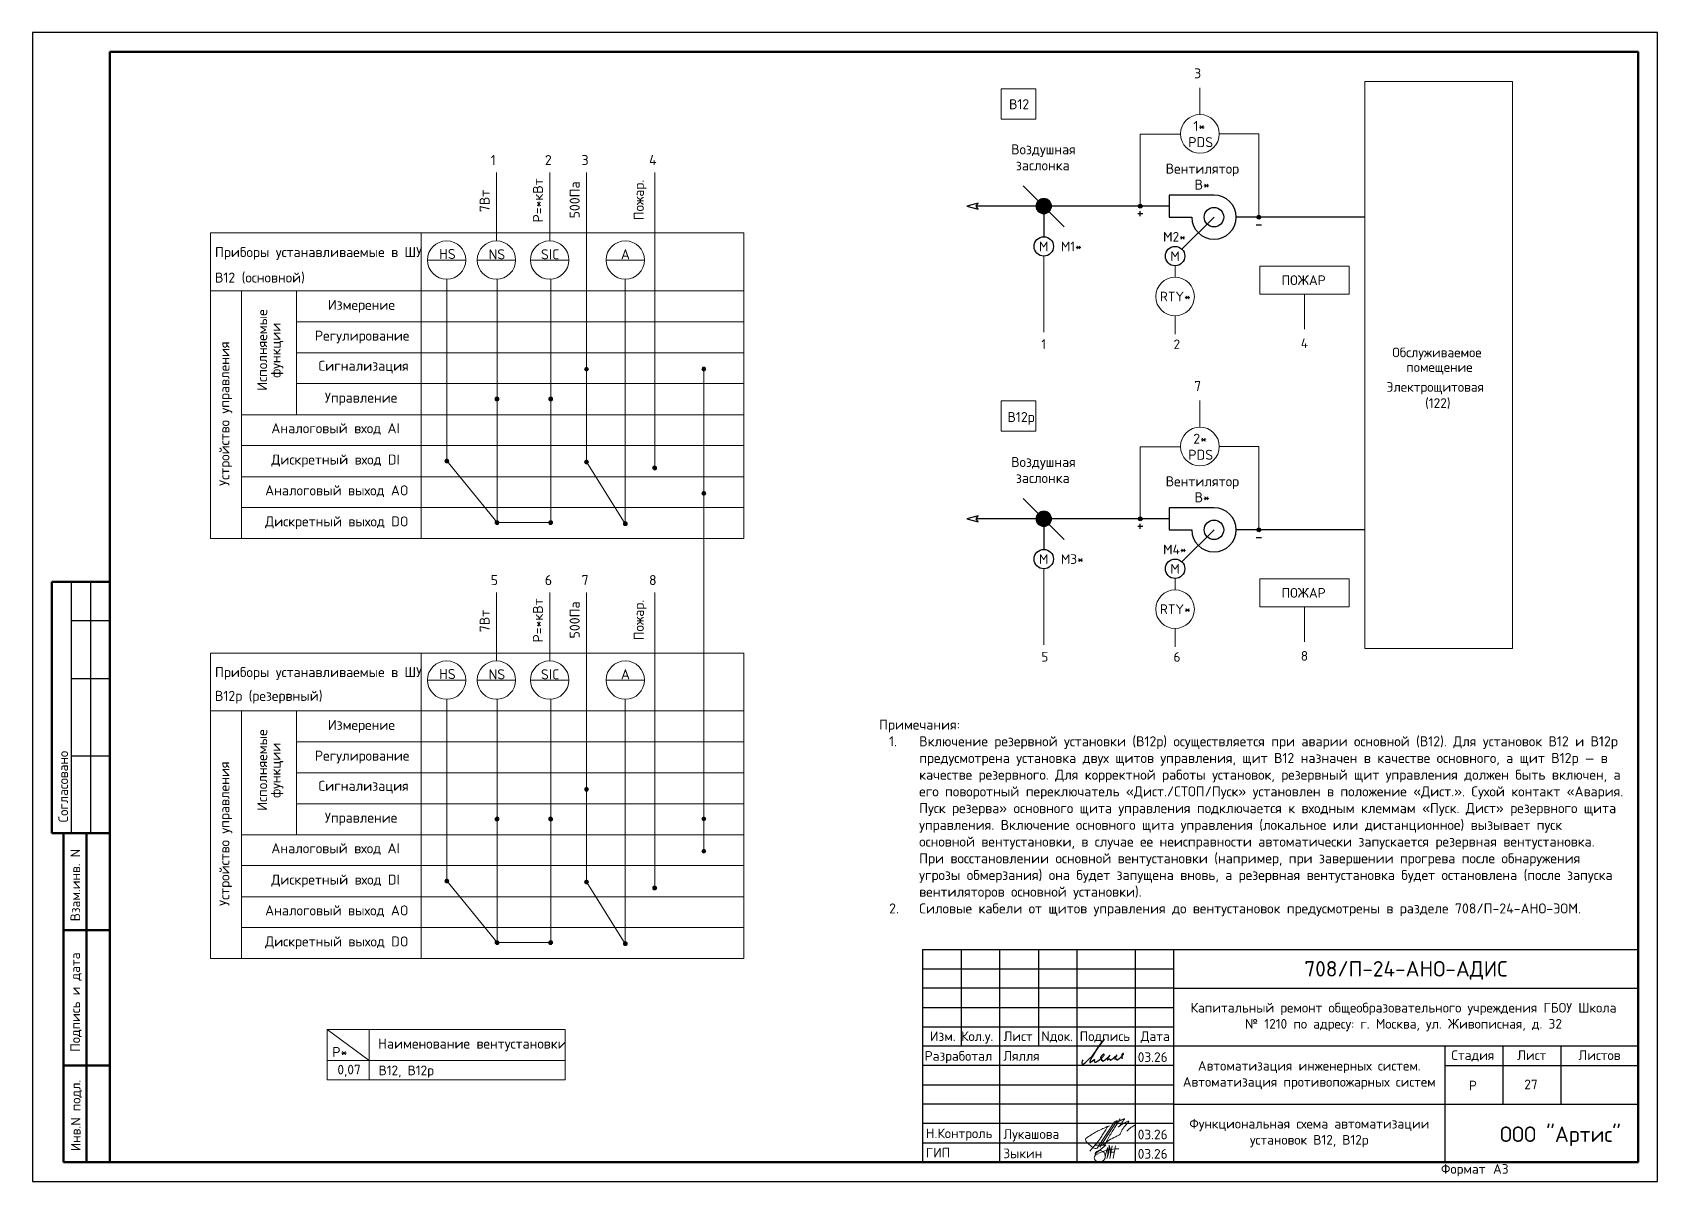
# Model space of a CAD drawing. Header units: millimetres. Extents: x -1073752 to 1436911, y -1379358 to 94781.
# Drawn here: x 911392 to 953392, y -4578 to 25122 of the extents above; entities that cross this region are included whole.
import ezdxf
from ezdxf.enums import TextEntityAlignment as Align

# ---------------------------------------------------------------- set-up
doc = ezdxf.new("R2010")
doc.units = ezdxf.units.MM
for name, color, linetype in [('PDF _АК датчики ф.сх', 7, 'Continuous'), ('PDF _АК схема воздуховоды', 7, 'Continuous'), ('PDF _Текст', 7, 'Continuous'), ('PDF _ЭОМ_Текст', 7, 'Continuous'), ('Основная', 7, 'Continuous'), ('СОТ', 7, 'Continuous'), ('Штампы', 7, 'Continuous')]:
    doc.layers.add(name, color=color, linetype=linetype)
for name, color, linetype, lineweight in [('АР_текст', 250, 'Continuous', 40), ('Основная сплош', 7, 'Continuous', 30), ('Текст', 7, 'Continuous', 30)]:
    doc.layers.add(name, color=color, linetype=linetype, lineweight=lineweight)
doc.layers.add('ОФ_подписи', color=5, linetype='Continuous', lineweight=13, true_color=0x0000ff)
doc.layers.add('Подписи', color=5, linetype='Continuous', lineweight=18, true_color=0x0000ff)
doc.styles.add('ICOCPEUR', font='isocpeur.ttf', dxfattribs={"height": 250})
doc.styles.add('PDF ISOCPEUR', font='isocpeur.ttf')
doc.styles.add('RubezhCAD', font='isocpeur.ttf')
doc.styles.add('TIMES', font='times.ttf')
doc.styles.add('XREF1$0$Standard', font='isocpeur.ttf')

msp = doc.modelspace()

# ---------------------------------------------------------------- texts
at = {"layer": 'PDF _Текст', "style": 'PDF ISOCPEUR'}
for s, insert, char_height, width, attachment_point in [('3', (941415.8, 24197.4), 259.2, 1136.376, 1), ('помещение', (946898, 16280.6), 250.13, 195.442, 7), ('7', (941415.8, 16115.8), 259.2, 1136.376, 1), ('\\pi-1215.46989;Электрощитовая \\P\\pi-214.94334;(122)', (947602, 15393.6), 250.132, 195.442, 7), ('Примечания:\\P\\pi-777.58679,l1036.78239,t1036.78239;1.^IВключение резервной установки (В12р) осуществляется при аварии основной (В12). Для установок В12 и В12р предусмотрена установка двух щитов управления, щит В12 назначен в качестве основного, а щит В12р — в качестве резервного. Для корректной работы установок, резервный щит управления должен быть включен, а его поворотный переключатель «Дист./СТОП/Пуск» установлен в положение «Дист.». Сухой контакт «Авария. Пуск резерва» основного щита управления подключается к входным клеммам «Пуск. Дист» резервного щита управления. Включение основного щита управления (локальное или дистанционное) вызывает пуск основной вентустановки, в случае ее неисправности автоматически запускается резервная вентустановка. При восстановлении основной вентустановки (например, при завершении прогрева после обнаружения угрозы обмерзания) она будет запущена вновь, а резервная вентустановка будет остановлена (после запуска вентиляторов основной установки).\\P2.^IСиловые кабели от щитов управления до вентустановок предусмотрены в разделе 708/П-24-АНО-ЭОМ.', (933272.5, 2279.9), 259.1956, 19194.523, 7), ('0,07', (919272.9, -1869.3), 250.13, 492.751, 7), ('В12, В12р', (920337.9, -1898.6), 250.13, 2077.294, 7)]:
    msp.add_mtext(s, dxfattribs=dict(at, insert=insert, char_height=char_height, width=width, attachment_point=attachment_point))
for s, insert, char_height, attachment_point in [('В12', (936630.1, 23139.2), 259.2, 7), ('1*', (941394.7, 22833.7), 259.2, 1), ('PDS', (941265.5, 22417.8), 259.2, 1), ('1', (923235.2, 21695), 259.2, 7), ('2', (924634.3, 21695), 259.2, 7), ('3', (925583.4, 21695.1), 259.2, 7), ('4', (927327.2, 21695), 259.2, 7), ('Воздушная', (936686.9, 21901.6), 259.2, 7), ('заслонка', (936809.7, 21558.2), 259.2, 7), ('Вентилятор', (940680.5, 21403.1), 259.2, 7), ('В*', (941427.7, 21060.2), 259.2, 7), ('М2*', (940613, 19716.8), 250.13, 7), ('Приборы устанавливаемые в ШУ', (916108.1, 19245.9), 259.196, 7), ('HS', (921901.6, 19268.1), 259.2, 7), ('NS', (923182.2, 19259.6), 259.2, 7), ('SIC', (924532.7, 19259.6), 259.2, 7), ('A', (926599.4, 19260.8), 259.2, 7), ('M  М1*', (937406.1, 19467), 250.13, 7), ('М', (940801.4, 19217.2), 250.1, 7), ('В12 (основной)', (916108.1, 18633.1), 259.196, 7), ('ПОЖАР', (943676.3, 18594.2), 250.13, 7), ('Измерение', (919027.7, 17882.7), 259.2, 7), ('RTY*', (940528.3, 18173.7), 250.13, 7), ('Регулирование', (918689.1, 17086.8), 259.196, 7), ('1', (937464.7, 16943.4), 250.1, 7), ('2', (940883.2, 16937.1), 250.1, 7), ('4', (944172.1, 16964.3), 250.1, 7), ('Обслуживаемое', (946536.1, 16659.9), 250.132, 7), ('Сигнализация', (918782.2, 16306.7), 259.196, 7), ('Управление', (918947.3, 15484.4), 259.2, 7), ('В12р', (936590, 14982.9), 259.2, 7), ('Аналоговый вход AI', (917565.1, 14722.4), 259.196, 7), ('2*', (941394.7, 14752.1), 259.2, 1), ('PDS', (941265.5, 14336.2), 259.2, 1), ('Дискретный вход DI', (917565.1, 13884.2), 259.196, 7), ('Воздушная', (936686.9, 13820), 259.2, 7), ('заслонка', (936809.7, 13476.6), 259.2, 7), ('Вентилятор', (940680.5, 13321.5), 259.2, 7), ('Аналоговый выход AO', (917404.2, 13115.8), 259.196, 7), ('В*', (941427.7, 12978.6), 259.2, 7), ('Дискретный выход DO', (917404.2, 12283.9), 259.196, 7), ('М4*', (940613, 11635.2), 250.13, 7), ('M  М3*', (937406.1, 11385.4), 250.13, 7), ('М', (940801.4, 11135.6), 250.1, 7), ('5', (923235.2, 10837.7), 259.2, 7), ('6', (924634.3, 10837.7), 259.2, 7), ('7', (925583.4, 10837.8), 259.2, 7), ('8', (927327.2, 10837.7), 259.2, 7), ('ПОЖАР', (943676.3, 10512.6), 250.13, 7), ('RTY*', (940528.3, 10092.1), 250.13, 7), ('5', (937464.7, 8861.8), 250.1, 7), ('6', (940883.2, 8855.5), 250.1, 7), ('8', (944172.1, 8882.7), 250.1, 7), ('Приборы устанавливаемые в ШУ', (916108.1, 8388.6), 259.196, 7), ('HS', (921901.6, 8410.8), 259.2, 7), ('NS', (923182.2, 8402.3), 259.2, 7), ('SIC', (924532.7, 8402.3), 259.2, 7), ('A', (926599.4, 8403.5), 259.2, 7), ('В12р (резервный)', (916108.1, 7775.8), 259.196, 7), ('Измерение', (919027.7, 7025.4), 259.2, 7), ('Регулирование', (918689.1, 6229.5), 259.196, 7), ('Сигнализация', (918782.2, 5449.4), 259.196, 7), ('Управление', (918947.3, 4627.1), 259.2, 7), ('Аналоговый вход AI', (917565.1, 3865.2), 259.196, 7), ('Дискретный вход DI', (917565.1, 3026.9), 259.196, 7), ('Аналоговый выход AO', (917404.2, 2258.5), 259.196, 7), ('Дискретный выход DO', (917404.2, 1426.6), 259.196, 7), ('P*', (919141.7, -1359.6), 259.2, 7), ('Наименование вентустановки', (920324.9, -1213.5), 259.196, 7)]:
    msp.add_mtext(s, dxfattribs=dict(at, insert=insert, char_height=char_height, attachment_point=attachment_point))
at = {"layer": 'PDF _Текст', "attachment_point": 7, "rotation": 90, "style": 'PDF ISOCPEUR'}
for s, insert, char_height in [('7Вт', (923207.8, 20477.9), 259.2), ('P=*кВт', (924583.7, 20211.2), 259.2), ('500Па', (925534.8, 20317.1), 259.2), ('Пожар.', (927263.9, 20268.3), 259.2), ('Исполняемые', (917457.3, 15863.4), 259.196), ('функции', (917874.2, 16197.8), 259.2), ('Устройство управления', (916553.4, 13401.6), 259.196), ('7Вт', (923207.8, 9620.6), 259.2), ('P=*кВт', (924583.7, 9353.9), 259.2), ('500Па', (925534.8, 9459.8), 259.2), ('Пожар.', (927263.9, 9411), 259.2), ('Исполняемые', (917457.3, 5006.1), 259.196), ('функции', (917874.2, 5340.5), 259.2), ('Устройство управления', (916553.4, 2544.3), 259.196)]:
    msp.add_mtext(s, dxfattribs=dict(at, insert=insert, char_height=char_height))
at = {"layer": 'СОТ', "char_height": 250, "width": 7000, "attachment_point": 5, "style": 'ICOCPEUR'}
for s, insert in [('{\\C0;27}', (950121.9, -2067.8)), ('Функциональная схема автоматизации установок В12, В12р', (944391.9, -3325.9))]:
    msp.add_mtext(s, dxfattribs=dict(at, insert=insert))

# ---------------------------------------------------------------- blocks, each defined once
blk = doc.blocks.new('П_Зыкин')
at = {"layer": 'ОФ_подписи', "color": 152, "ltscale": 100, "true_color": 0x0061c2, "transparency": 33554687}
for p, q in [((142, 249), (62, -174)), ((102, 37), (218, 37)), ((258, 249), (178, -174))]:
    blk.add_line(p, q, dxfattribs=at)
blk.add_lwpolyline([(-462, 273), (-74, 273), (-446, -30)], dxfattribs=at)
for centre, radius, start, end in [((-271, -94), 186, 314.2393, 159.9348), ((345, -1372), 1523, 88.8758, 117.8788), ((1109, -252), 1204, 158.7593, 174.231), ((-1024, 224), 1068, 337.8144, 2.8859), ((-849, 72), 852, 342.8308, 7.4815), ((-9, 182), 4.48, 8.9691, 155.6551), ((-643, 22), 732, 344.4555, 20.462), ((-318, -169), 151, 108.7568, 173.4251), ((-287, -115), 185, 191.5358, 322.3512)]:
    blk.add_arc(centre, radius, start, end, dxfattribs=at)
blk = doc.blocks.new('П_Лукашова')
at = {"layer": 'ОФ_подписи', "color": 152, "true_color": 0x0061c2}
for p, q in [((221, 339), (-221, -339)), ((286, 371), (-156, -307)), ((283, 370), (218, 338))]:
    blk.add_line(p, q, dxfattribs=at)
for points in [[(221, 301), (344, 360), (434, 401), (475, 416), (464, 395), (420, 336), (342, 232), (310, 203), (337, 221), (420, 283), (490, 322), (558, 352), (576, 358), (491, 240), (403, 113), (374, 49), (360, 20)], [(-221, -339), (-276, -344), (-368, -289), (-446, -221), (-505, -166), (-522, -116), (-412, -16), (-295, 56), (-173, 120), (-49, 179), (33, 216), (87, 237), (52, 221), (11, 167), (-59, 51), (-126, -52), (-177, -132), (-256, -231), (-409, -409)], [(360, 20), (294, -18), (203, -65), (91, -124), (-73, -248)], [(366, 415), (236, 213), (85, -37), (-50, -300)], [(530, 102), (646, 199), (748, 254)]]:
    blk.add_spline(points, degree=3, dxfattribs=at)
blk = doc.blocks.new('A$C11203D1A')
at = {"layer": 'Подписи', "lineweight": 25}
blk.add_lwpolyline([(0.24, 1.11), (0.09, 0.86), (0, 0.47), (0.01, 0.27), (0.06, 0.09), (0.17, 0.01), (0.33, 0), (0.53, 0.07), (0.73, 0.22), (0.94, 0.41), (1.81, 1.26), (2.64, 2.1), (3.19, 2.76), (3.8, 3.63), (4.42, 4.6), (5, 5.4), (5.39, 5.96), (5.72, 6.46), (5.82, 6.46), (5.73, 6.31), (4.71, 5.11), (3.82, 3.76), (2.71, 1.9), (2.36, 1.31), (2.15, 0.93), (2.05, 0.72), (2.04, 0.6), (2.04, 0.49), (2.07, 0.44), (2.13, 0.41), (2.22, 0.43), (2.34, 0.53), (2.48, 0.65), (2.83, 0.93), (3.1, 1.12), (3.23, 1.19), (3.28, 1.19), (3.29, 1.16), (3.26, 1.06), (3.23, 0.9), (3.22, 0.77), (3.24, 0.65), (3.26, 0.58), (3.34, 0.52), (3.42, 0.48), (3.54, 0.51), (3.66, 0.56), (3.92, 0.66), (4.17, 0.85), (4.57, 1.16), (4.82, 1.36), (5, 1.53), (5.18, 1.68), (5.48, 1.96), (5.64, 2.15), (5.74, 2.33), (5.75, 2.44), (5.75, 2.53), (5.69, 2.57), (5.6, 2.58), (5.49, 2.54), (5.33, 2.4), (5.12, 2.18), (4.99, 1.99), (4.9, 1.86), (4.85, 1.74), (4.87, 1.66), (4.92, 1.62), (5.03, 1.65), (5.11, 1.72), (5.21, 1.79), (5.24, 1.81), (5.28, 1.82), (5.31, 1.82), (5.32, 1.79), (5.26, 1.69), (5.19, 1.61), (5.11, 1.47), (5.03, 1.34), (4.98, 1.25), (4.97, 1.17), (4.97, 1.09), (5.01, 1.05), (5.05, 1.06), (5.1, 1.11), (5.14, 1.13), (5.2, 1.13), (5.23, 1.07), (5.27, 0.94), (5.32, 0.85), (5.35, 0.8), (5.43, 0.77), (5.52, 0.78), (5.61, 0.84), (5.88, 1), (6.13, 1.19), (6.42, 1.46), (6.68, 1.7), (6.94, 1.94), (7.06, 2.08), (7.22, 2.28), (7.23, 2.3), (7.23, 2.31), (7.2, 2.31), (7.18, 2.28), (7.15, 2.24), (6.76, 1.63), (6.67, 1.45), (6.59, 1.3), (6.56, 1.22), (6.56, 1.16), (6.57, 1.11), (6.6, 1.08), (6.65, 1.1), (6.7, 1.13), (6.79, 1.19), (6.88, 1.26), (6.99, 1.31), (7.07, 1.35), (7.18, 1.36), (7.23, 1.33), (7.27, 1.28), (7.28, 1.18), (7.28, 1.12), (7.3, 1.08), (7.34, 1.04), (7.38, 1.02), (7.45, 1.01), (7.52, 1.04), (7.6, 1.09), (7.73, 1.19), (7.93, 1.34), (8.13, 1.48), (8.36, 1.7), (8.65, 1.95), (8.78, 2.07), (8.9, 2.16), (8.98, 2.23), (9.03, 2.27), (9.04, 2.29), (9.02, 2.3), (8.99, 2.29), (8.97, 2.25), (8.92, 2.16), (8.7, 1.81), (8.57, 1.61), (8.52, 1.53), (8.51, 1.43), (8.53, 1.37), (8.56, 1.33), (8.6, 1.33), (8.66, 1.35), (8.72, 1.39), (8.76, 1.41), (8.86, 1.4), (8.93, 1.37), (8.94, 1.31), (8.96, 1.22), (8.98, 1.14), (9.02, 1.1), (9.08, 1.07), (9.17, 1.1), (9.24, 1.14), (9.33, 1.2), (9.56, 1.37), (9.86, 1.59), (10.18, 1.87), (10.41, 2.09), (10.57, 2.29), (10.72, 2.51), (10.76, 2.62), (10.77, 2.7), (10.75, 2.75), (10.68, 2.79), (10.58, 2.76), (10.5, 2.69), (10.38, 2.54), (10.32, 2.41), (10.31, 2.25), (10.32, 2.09), (10.33, 1.85), (10.35, 1.7), (10.37, 1.58), (10.4, 1.47), (10.47, 1.37)], dxfattribs=at)
blk = doc.blocks.new('Штамп')
at = {"layer": 'Основная'}
for p, q in [((-18500, 5000), (-12000, 5000)), ((-12000, 4500), (-18500, 4500)), ((-18500, 4000), (-12000, 4000)), ((-12000, 2500), (-18500, 2500)), ((-18500, 2000), (-12000, 2000)), ((-12000, 1500), (-18500, 1500)), ((-12000, 1000), (-18500, 1000)), ((-18500, 500), (-12000, 500))]:
    blk.add_line(p, q, dxfattribs=at)
at = {"layer": 'Основная сплош'}
for p, q in [((-18500, 5500), (0, 5500)), ((-18500, 5500), (-18500, 0)), ((-17500, 5500), (-17500, 3000)), ((-16500, 0), (-16500, 5500)), ((-15500, 5500), (-15500, 3000)), ((-14500, 0), (-14500, 5500)), ((-13000, 5500), (-13000, 0)), ((-12000, 0), (-12000, 5500)), ((-12000, 4500), (0, 4500)), ((-18500, 3500), (-12000, 3500)), ((0, 3000), (-18500, 3000)), ((-5000, 3000), (-5000, 0)), ((-3500, 3000), (-3500, 1500)), ((-2000, 3000), (-2000, 1500)), ((-5000, 2500), (0, 2500)), ((-12000, 1500), (0, 1500))]:
    blk.add_line(p, q, dxfattribs=at)
at = {"transparency": 33554687, "xscale": 100, "yscale": 100, "zscale": 100}
blk.add_blockref('A$C11203D1A', (-14379, 2533), dxfattribs=at)
at = {"layer": 'ОФ_подписи', "color": 5}
for name, p, xscale, yscale, zscale in [('П_Лукашова', (-13755, 700), 1.010226427429054, 1.010226427429054, 1.010226427429054), ('П_Зыкин', (-13706, 228), 0.7621923841183493, 0.7621923841183493, 0.7621923841183493)]:
    blk.add_blockref(name, p, dxfattribs=dict(at, xscale=xscale, yscale=yscale, zscale=zscale))
at = {"transparency": 33554687, "insert": (-8500, 2250), "char_height": 250, "width": 7000, "attachment_point": 5, "style": 'PDF ISOCPEUR'}
blk.add_mtext('Автоматизация инженерных систем. Автоматизация противопожарных систем', dxfattribs=at)
at = {"layer": 'АР_текст', "color": 7, "transparency": 33554687, "insert": (-2009, 668), "char_height": 400, "width": 7750, "attachment_point": 5, "style": 'RubezhCAD'}
blk.add_mtext('{\\C0;ООО "Артис"}', dxfattribs=at)
at = {"layer": 'Текст', "color": 0, "style": 'RubezhCAD'}
blk.add_text('708/П-24-АНО-АДИС', height=400, dxfattribs=at).set_placement((-6000, 4798), align=Align.CENTER)
at = {"layer": 'Текст', "linetype": 'Continuous', "style": 'RubezhCAD'}
for s, p in [('Изм.', (-18302, 3131)), ('Кол.у.', (-17500, 3131)), ('Лист', (-16402, 3131)), ('Nдок.', (-15424, 3131)), ('Подпись', (-14434, 3131)), ('Дата', (-12857, 3131))]:
    blk.add_text(s, height=250, dxfattribs=at).set_placement(p)
at = {"layer": 'Текст', "style": 'ICOCPEUR'}
for s, p in [('Разработал', (-18441, 2620)), ('Лялля', (-16408, 2622)), ('03.26', (-12934, 2590)), ('Н.Контроль', (-18407, 620)), ('Лукашова', (-16408, 602)), ('03.26', (-12934, 590)), ('ГИП', (-18407, 120)), ('Зыкин', (-16408, 102)), ('03.26', (-12934, 90))]:
    blk.add_text(s, height=250, dxfattribs=at).set_placement(p)
at = {"layer": 'Текст', "color": 7, "linetype": 'Continuous', "style": 'RubezhCAD'}
for s, p in [('Стадия', (-4273, 2640)), ('Лист', (-2750, 2640)), ('Листов', (-1000, 2640))]:
    blk.add_text(s, height=250, dxfattribs=at).set_placement(p, align=Align.CENTER)
at = {"layer": 'Текст', "color": 7, "style": 'RubezhCAD'}
blk.add_text('Р', height=250, dxfattribs=at).set_placement((-4273, 1857), align=Align.CENTER)
at = {"layer": 'Текст', "ltscale": 100, "insert": (-6063, 3750), "char_height": 250, "attachment_point": 5, "style": 'RubezhCAD'}
blk.add_mtext_dynamic_manual_height_columns('\\pi-3.125;Капитальный ремонт общеобразовательного учреждения ГБОУ Школа{\\H1.25x; }\\P№ 1210 по адресу: г. Москва, ул. Живописная, д. 32{\\H1.21604x; }\\P', width=11832.53, gutter_width=1250, heights=[1893], dxfattribs=at)
at = {"layer": 'Текст', "ltscale": 100, "style": 'RubezhCAD'}
blk.add_attdef('ЛИСТОВ', text='', height=250, dxfattribs=at).set_placement((-1000, 1857), align=Align.CENTER)
at = {"layer": 'Текст', "ltscale": 100, "style": 'TIMES'}
blk.add_attdef('НАЗВАНИЕ', text='', height=250, dxfattribs=at).set_placement((-8500, 750), align=Align.MIDDLE_CENTER)
blk = doc.blocks.new('*U8')
at = {"lineweight": 50}
for p, q in [((5, 155), (20, 155)), ((5, 155), (5, 90)), ((5, 90), (20, 90)), ((8, 5), (8, 90)), ((14, 5), (14, 90)), ((8, 65), (20, 65)), ((8, 30), (20, 30)), ((8, 5), (20, 5))]:
    blk.add_line(p, q, dxfattribs=at)
for p, q in [((10, 155), (10, 90)), ((15, 155), (15, 90)), ((10, 145), (20, 145)), ((10, 130), (20, 130)), ((10, 110), (20, 110))]:
    blk.add_line(p, q)
blk.add_lwpolyline([(0, 0), (420, 0), (420, 297), (0, 297)], close=True)
blk.add_lwpolyline([(20, 292), (415, 292), (415, 5), (20, 5)], close=True, dxfattribs=at)
at = {"style": 'XREF1$0$Standard'}
for s, p in [('Согласовано', (7.95, 102.07)), ('Взам.инв. N', (11.07, 76.61)), ('Подпись и дата', (11.04, 46.36)), ('Инв.N подл.', (11.17, 17.07))]:
    blk.add_text(s, height=2.5, rotation=90, dxfattribs=at).set_placement(p, align=Align.MIDDLE_CENTER)
blk.add_text('Формат', height=2.5, dxfattribs=at).set_placement((364.02, 2))
blk.add_text('А3', height=2.5, dxfattribs=at).set_placement((381.51, 2), align=Align.RIGHT)
for tag, p in [('СОГЛАСОВАНО_ДАТА2', (14.37, 145.56)), ('СОГЛАСОВАНО_ДАТА3', (19.37, 145.56)), ('СОГЛАСОВАНО_ФАМИЛИЯ2', (14.37, 110.56)), ('СОГЛАСОВАНО_ФАМИЛИЯ3', (19.37, 110.56)), ('СОГЛАСОВАНО_ДОЛЖНОСТЬ2', (14.37, 90.56)), ('СОГЛАСОВАНО_ДОЛЖНОСТЬ3', (19.37, 90.56))]:
    blk.add_attdef(tag, p, '', height=2.5, rotation=90, dxfattribs=at)
for tag, p in [('ВЗАМ_ИНВ_НОМЕР', (19.37, 77.5)), ('ИНВ_N_ПОДЛ', (19.37, 17.5))]:
    blk.add_attdef(tag, text='', height=2.5, rotation=90, dxfattribs=at).set_placement(p, align=Align.CENTER)
blk.add_attdef('ИНВ_ДАТА', text='', height=2.5, rotation=90, dxfattribs=at).set_placement((19.37, 63.83), align=Align.RIGHT)

# ---------------------------------------------------------------- linework, layer by layer
at = {"layer": 'PDF _АК датчики ф.сх', "lineweight": 30}
for points in [[(937531, 20432.2), (937531, 19841.6)], [(941929.6, 20347.5), (941102, 19517.8)], [(937531, 12350.6), (937531, 11760.1)], [(941929.6, 12266), (941102, 11436.2)]]:
    msp.add_lwpolyline(points, dxfattribs=at)
for centre in [(937530, 19592.9), (940923.1, 19343.2), (937530, 11511.3), (940923.1, 11261.6)]:
    msp.add_circle(centre, 250.8, dxfattribs=at)
at = {"layer": 'PDF _АК схема воздуховоды', "lineweight": 30}
for points in [[(938060.2, 20102), (936999.7, 21162.5)], [(940767.5, 20633.3), (935793.2, 20633.3)], [(941929.6, 20919.1), (940767.5, 20919.1), (940767.5, 20347.5), (941356, 20347.5)], [(939959.5, 20441.7), (940088.6, 20441.7)], [(940025.1, 20378.2), (940025.1, 20507.4)], [(945824.8, 20347.5), (942501.1, 20347.5)], [(943022.4, 20147.5), (943153.7, 20147.5)], [(938060.2, 12020.4), (936999.7, 13080.9)], [(941929.6, 12837.5), (940767.5, 12837.5), (940767.5, 12266), (941356, 12265.9)], [(940767.5, 12551.7), (935793.2, 12551.7)], [(939959.5, 12360.1), (940088.6, 12360.1)], [(940025.1, 12296.6), (940025.1, 12425.8)], [(945824.8, 12266), (942501.1, 12266)], [(943022.4, 12065.9), (943153.7, 12065.9)]]:
    msp.add_lwpolyline(points, dxfattribs=at)
for points in [[(935782.6, 20631.2), (935833.4, 20709.5), (935539.2, 20631.2), (935833.4, 20555)], [(935782.6, 12549.6), (935833.4, 12627.9), (935539.2, 12549.6), (935833.4, 12473.4)]]:
    msp.add_lwpolyline(points, close=True, dxfattribs=at)
at = {"layer": 'PDF _АК схема воздуховоды', "lineweight": 20}
for centre in [(937530, 20634.4), (937530, 12552.8)]:
    msp.add_circle(centre, 200, dxfattribs=at)
at = {"layer": 'PDF _АК схема воздуховоды', "lineweight": 30}
for centre, radius in [((940024.1, 20633.3), 49.7), ((941928.6, 20348.6), 253), ((943087, 20347.5), 49.7), ((940024.1, 12551.7), 49.7), ((941928.6, 12267), 253), ((943087, 12266), 49.7)]:
    msp.add_circle(centre, radius, dxfattribs=at)
for centre in [(941928.6, 20348.6), (941928.6, 12267)]:
    msp.add_arc(centre, 572.6, 180.10831, 90, dxfattribs=at)
at = {"layer": 'PDF _АК схема воздуховоды', "transparency": 33554559}
for points in [[(937334.2, 20669.3), (937727.9, 20669.3), (937329.9, 20633.3)], [(937727.9, 20669.3), (937329.9, 20633.3), (937730, 20633.3)], [(937329.9, 20633.3), (937730, 20633.3), (937334.2, 20595.2)], [(937344.8, 20705.3), (937717.3, 20705.3), (937334.2, 20669.3)], [(937717.3, 20705.3), (937334.2, 20669.3), (937727.9, 20669.3)], [(937730, 20633.3), (937334.2, 20595.2), (937727.9, 20595.2)], [(937334.2, 20595.2), (937727.9, 20595.2), (937344.8, 20561.3)], [(937359.6, 20739.1), (937700.4, 20739.1), (937344.8, 20705.3)], [(937700.4, 20739.1), (937344.8, 20705.3), (937717.3, 20705.3)], [(937727.9, 20595.2), (937344.8, 20561.3), (937717.3, 20561.3)], [(937382.9, 20766.7), (937679.2, 20766.7), (937359.6, 20739.1)], [(937679.2, 20766.7), (937359.6, 20739.1), (937700.4, 20739.1)], [(937410.4, 20792.1), (937651.7, 20792.1), (937382.9, 20766.7)], [(937651.7, 20792.1), (937382.9, 20766.7), (937679.2, 20766.7)], [(937442.1, 20811.1), (937619.9, 20811.1), (937410.4, 20792.1)], [(937619.9, 20811.1), (937410.4, 20792.1), (937651.7, 20792.1)], [(937476, 20825.9), (937586.1, 20825.9), (937442.1, 20811.1)], [(937586.1, 20825.9), (937442.1, 20811.1), (937619.9, 20811.1)], [(937512, 20832.3), (937548, 20832.3), (937476, 20825.9)], [(937548, 20832.3), (937476, 20825.9), (937586.1, 20825.9)], [(940075.9, 20634.4), (939974.3, 20634.4), (940073.8, 20642.8)], [(939974.3, 20634.4), (940073.8, 20642.8), (939976.5, 20642.8)], [(939976.5, 20625.9), (940075.9, 20634.4), (939974.3, 20634.4)], [(940073.8, 20642.8), (939976.5, 20642.8), (940071.7, 20653.4)], [(939976.5, 20642.8), (940071.7, 20653.4), (939978.6, 20653.4)], [(940073.8, 20625.9), (939976.5, 20625.9), (940075.9, 20634.4)], [(939978.6, 20617.4), (940073.8, 20625.9), (939976.5, 20625.9)], [(940071.7, 20653.4), (939978.6, 20653.4), (940067.5, 20661.9)], [(939978.6, 20653.4), (940067.5, 20661.9), (939982.8, 20661.9)], [(940071.7, 20617.4), (939978.6, 20617.4), (940073.8, 20625.9)], [(939982.8, 20609), (940071.7, 20617.4), (939978.6, 20617.4)], [(940067.5, 20661.9), (939982.8, 20661.9), (940063.2, 20668.2)], [(939982.8, 20661.9), (940063.2, 20668.2), (939989.2, 20668.2)], [(940067.5, 20609), (939982.8, 20609), (940071.7, 20617.4)], [(939989.2, 20600.5), (940067.5, 20609), (939982.8, 20609)], [(940063.2, 20668.2), (939989.2, 20668.2), (940054.8, 20674.6)], [(939989.2, 20668.2), (940054.8, 20674.6), (939995.5, 20674.6)], [(940063.2, 20600.5), (939989.2, 20600.5), (940067.5, 20609)], [(939995.5, 20594.1), (940063.2, 20600.5), (939989.2, 20600.5)], [(940054.8, 20674.6), (939995.5, 20674.6), (940048.4, 20678.8)], [(939995.5, 20674.6), (940048.4, 20678.8), (940004, 20678.8)], [(940054.8, 20594.1), (939995.5, 20594.1), (940063.2, 20600.5)], [(940004, 20589.9), (940054.8, 20594.1), (939995.5, 20594.1)], [(940048.4, 20678.8), (940004, 20678.8), (940040, 20683.1)], [(940004, 20678.8), (940040, 20683.1), (940012.4, 20683.1)], [(940048.4, 20589.9), (940004, 20589.9), (940054.8, 20594.1)], [(940012.4, 20585.7), (940048.4, 20589.9), (940004, 20589.9)], [(940040, 20683.1), (940012.4, 20683.1), (940029.4, 20685.2)], [(940012.4, 20683.1), (940029.4, 20685.2), (940020.9, 20685.2)], [(940040, 20585.7), (940012.4, 20585.7), (940048.4, 20589.9)], [(940020.9, 20585.7), (940040, 20585.7), (940012.4, 20585.7)], [(940029.4, 20585.7), (940020.9, 20585.7), (940040, 20585.7)], [(937344.8, 20561.3), (937717.3, 20561.3), (937359.6, 20527.5)], [(937717.3, 20561.3), (937359.6, 20527.5), (937700.4, 20527.5)], [(937359.6, 20527.5), (937700.4, 20527.5), (937382.9, 20497.8)], [(937700.4, 20527.5), (937382.9, 20497.8), (937679.2, 20497.8)], [(937382.9, 20497.8), (937679.2, 20497.8), (937410.4, 20472.4)], [(937679.2, 20497.8), (937410.4, 20472.4), (937651.7, 20472.4)], [(937410.4, 20472.4), (937651.7, 20472.4), (937442.1, 20453.4)], [(937651.7, 20472.4), (937442.1, 20453.4), (937619.9, 20453.4)], [(937442.1, 20453.4), (937619.9, 20453.4), (937476, 20440.7)], [(937619.9, 20453.4), (937476, 20440.7), (937586.1, 20440.7)], [(937476, 20440.7), (937586.1, 20440.7), (937512, 20434.3)], [(937586.1, 20440.7), (937512, 20434.3), (937548, 20434.3)], [(943138.9, 20359.2), (943039.4, 20359.2), (943134.6, 20367.7)], [(943039.4, 20359.2), (943134.6, 20367.7), (943041.5, 20367.7)], [(943138.9, 20348.6), (943039.4, 20348.6), (943138.9, 20359.2)], [(943039.4, 20348.6), (943138.9, 20359.2), (943039.4, 20359.2)], [(943138.9, 20340.1), (943039.4, 20340.1), (943138.9, 20348.6)], [(943039.4, 20340.1), (943138.9, 20348.6), (943039.4, 20348.6)], [(943041.5, 20331.7), (943138.9, 20340.1), (943039.4, 20340.1)], [(943134.6, 20367.7), (943041.5, 20367.7), (943132.5, 20376.1)], [(943041.5, 20367.7), (943132.5, 20376.1), (943045.7, 20376.1)], [(943134.6, 20331.7), (943041.5, 20331.7), (943138.9, 20340.1)], [(943045.7, 20323.2), (943134.6, 20331.7), (943041.5, 20331.7)], [(943132.5, 20376.1), (943045.7, 20376.1), (943126.2, 20382.5)], [(943045.7, 20376.1), (943126.2, 20382.5), (943052.1, 20382.5)], [(943132.5, 20323.2), (943045.7, 20323.2), (943134.6, 20331.7)], [(943052.1, 20316.9), (943132.5, 20323.2), (943045.7, 20323.2)], [(943126.2, 20382.5), (943052.1, 20382.5), (943119.8, 20388.8)], [(943052.1, 20382.5), (943119.8, 20388.8), (943058.4, 20388.8)], [(943126.2, 20316.9), (943052.1, 20316.9), (943132.5, 20323.2)], [(943058.4, 20310.5), (943126.2, 20316.9), (943052.1, 20316.9)], [(943119.8, 20388.8), (943058.4, 20388.8), (943111.3, 20395.2)], [(943058.4, 20388.8), (943111.3, 20395.2), (943066.9, 20395.2)], [(943119.8, 20310.5), (943058.4, 20310.5), (943126.2, 20316.9)], [(943066.9, 20304.2), (943119.8, 20310.5), (943058.4, 20310.5)], [(943111.3, 20395.2), (943066.9, 20395.2), (943102.9, 20397.3)], [(943066.9, 20395.2), (943102.9, 20397.3), (943075.4, 20397.3)], [(943111.3, 20304.2), (943066.9, 20304.2), (943119.8, 20310.5)], [(943075.4, 20302), (943111.3, 20304.2), (943066.9, 20304.2)], [(943102.9, 20397.3), (943075.4, 20397.3), (943094.4, 20399.4)], [(943075.4, 20397.3), (943094.4, 20399.4), (943083.8, 20399.4)], [(943102.9, 20302), (943075.4, 20302), (943111.3, 20304.2)], [(943083.8, 20299.9), (943102.9, 20302), (943075.4, 20302)], [(943094.4, 20299.9), (943083.8, 20299.9), (943102.9, 20302)], [(937344.8, 12623.7), (937717.3, 12623.7), (937334.2, 12587.7)], [(937717.3, 12623.7), (937334.2, 12587.7), (937727.9, 12587.7)], [(937359.6, 12657.5), (937700.4, 12657.5), (937344.8, 12623.7)], [(937700.4, 12657.5), (937344.8, 12623.7), (937717.3, 12623.7)], [(937382.9, 12685.1), (937679.2, 12685.1), (937359.6, 12657.5)], [(937679.2, 12685.1), (937359.6, 12657.5), (937700.4, 12657.5)], [(937410.4, 12710.5), (937651.7, 12710.5), (937382.9, 12685.1)], [(937651.7, 12710.5), (937382.9, 12685.1), (937679.2, 12685.1)], [(937442.1, 12729.5), (937619.9, 12729.5), (937410.4, 12710.5)], [(937619.9, 12729.5), (937410.4, 12710.5), (937651.7, 12710.5)], [(937476, 12744.3), (937586.1, 12744.3), (937442.1, 12729.5)], [(937586.1, 12744.3), (937442.1, 12729.5), (937619.9, 12729.5)], [(937512, 12750.7), (937548, 12750.7), (937476, 12744.3)], [(937548, 12750.7), (937476, 12744.3), (937586.1, 12744.3)], [(940048.4, 12597.2), (940004, 12597.2), (940040, 12601.5)], [(940004, 12597.2), (940040, 12601.5), (940012.4, 12601.5)], [(940040, 12601.5), (940012.4, 12601.5), (940029.4, 12603.6)], [(940012.4, 12601.5), (940029.4, 12603.6), (940020.9, 12603.6)], [(937334.2, 12587.7), (937727.9, 12587.7), (937329.9, 12551.7)], [(937727.9, 12587.7), (937329.9, 12551.7), (937730, 12551.7)], [(937329.9, 12551.7), (937730, 12551.7), (937334.2, 12513.6)], [(937730, 12551.7), (937334.2, 12513.6), (937727.9, 12513.6)], [(937334.2, 12513.6), (937727.9, 12513.6), (937344.8, 12479.7)], [(937727.9, 12513.6), (937344.8, 12479.7), (937717.3, 12479.7)], [(937344.8, 12479.7), (937717.3, 12479.7), (937359.6, 12445.9)], [(937717.3, 12479.7), (937359.6, 12445.9), (937700.4, 12445.9)], [(937359.6, 12445.9), (937700.4, 12445.9), (937382.9, 12416.2)], [(937700.4, 12445.9), (937382.9, 12416.2), (937679.2, 12416.2)], [(937382.9, 12416.2), (937679.2, 12416.2), (937410.4, 12390.8)], [(937679.2, 12416.2), (937410.4, 12390.8), (937651.7, 12390.8)], [(937410.4, 12390.8), (937651.7, 12390.8), (937442.1, 12371.8)], [(937651.7, 12390.8), (937442.1, 12371.8), (937619.9, 12371.8)], [(937442.1, 12371.8), (937619.9, 12371.8), (937476, 12359.1)], [(937619.9, 12371.8), (937476, 12359.1), (937586.1, 12359.1)], [(937476, 12359.1), (937586.1, 12359.1), (937512, 12352.7)], [(937586.1, 12359.1), (937512, 12352.7), (937548, 12352.7)], [(940075.9, 12552.8), (939974.3, 12552.8), (940073.8, 12561.2)], [(939974.3, 12552.8), (940073.8, 12561.2), (939976.5, 12561.2)], [(939976.5, 12544.3), (940075.9, 12552.8), (939974.3, 12552.8)], [(940073.8, 12561.2), (939976.5, 12561.2), (940071.7, 12571.8)], [(939976.5, 12561.2), (940071.7, 12571.8), (939978.6, 12571.8)], [(940073.8, 12544.3), (939976.5, 12544.3), (940075.9, 12552.8)], [(939978.6, 12535.8), (940073.8, 12544.3), (939976.5, 12544.3)], [(940071.7, 12571.8), (939978.6, 12571.8), (940067.5, 12580.3)], [(939978.6, 12571.8), (940067.5, 12580.3), (939982.8, 12580.3)], [(940071.7, 12535.8), (939978.6, 12535.8), (940073.8, 12544.3)], [(939982.8, 12527.4), (940071.7, 12535.8), (939978.6, 12535.8)], [(940067.5, 12580.3), (939982.8, 12580.3), (940063.2, 12586.6)], [(939982.8, 12580.3), (940063.2, 12586.6), (939989.2, 12586.6)], [(940067.5, 12527.4), (939982.8, 12527.4), (940071.7, 12535.8)], [(939989.2, 12518.9), (940067.5, 12527.4), (939982.8, 12527.4)], [(940063.2, 12586.6), (939989.2, 12586.6), (940054.8, 12593)], [(939989.2, 12586.6), (940054.8, 12593), (939995.5, 12593)], [(940063.2, 12518.9), (939989.2, 12518.9), (940067.5, 12527.4)], [(939995.5, 12512.6), (940063.2, 12518.9), (939989.2, 12518.9)], [(940054.8, 12593), (939995.5, 12593), (940048.4, 12597.2)], [(939995.5, 12593), (940048.4, 12597.2), (940004, 12597.2)], [(940054.8, 12512.6), (939995.5, 12512.6), (940063.2, 12518.9)], [(940004, 12508.3), (940054.8, 12512.6), (939995.5, 12512.6)], [(940048.4, 12508.3), (940004, 12508.3), (940054.8, 12512.6)], [(940012.4, 12504.1), (940048.4, 12508.3), (940004, 12508.3)], [(940040, 12504.1), (940012.4, 12504.1), (940048.4, 12508.3)], [(940020.9, 12504.1), (940040, 12504.1), (940012.4, 12504.1)], [(940029.4, 12504.1), (940020.9, 12504.1), (940040, 12504.1)], [(943138.9, 12277.6), (943039.4, 12277.6), (943134.6, 12286.1)], [(943039.4, 12277.6), (943134.6, 12286.1), (943041.5, 12286.1)], [(943138.9, 12267), (943039.4, 12267), (943138.9, 12277.6)], [(943039.4, 12267), (943138.9, 12277.6), (943039.4, 12277.6)], [(943138.9, 12258.5), (943039.4, 12258.5), (943138.9, 12267)], [(943039.4, 12258.5), (943138.9, 12267), (943039.4, 12267)], [(943041.5, 12250.1), (943138.9, 12258.5), (943039.4, 12258.5)], [(943134.6, 12286.1), (943041.5, 12286.1), (943132.5, 12294.5)], [(943041.5, 12286.1), (943132.5, 12294.5), (943045.7, 12294.5)], [(943134.6, 12250.1), (943041.5, 12250.1), (943138.9, 12258.5)], [(943045.7, 12241.6), (943134.6, 12250.1), (943041.5, 12250.1)], [(943132.5, 12294.5), (943045.7, 12294.5), (943126.2, 12300.9)], [(943045.7, 12294.5), (943126.2, 12300.9), (943052.1, 12300.9)], [(943132.5, 12241.6), (943045.7, 12241.6), (943134.6, 12250.1)], [(943052.1, 12235.3), (943132.5, 12241.6), (943045.7, 12241.6)], [(943126.2, 12300.9), (943052.1, 12300.9), (943119.8, 12307.2)], [(943052.1, 12300.9), (943119.8, 12307.2), (943058.4, 12307.2)], [(943126.2, 12235.3), (943052.1, 12235.3), (943132.5, 12241.6)], [(943058.4, 12228.9), (943126.2, 12235.3), (943052.1, 12235.3)], [(943119.8, 12307.2), (943058.4, 12307.2), (943111.3, 12313.6)], [(943058.4, 12307.2), (943111.3, 12313.6), (943066.9, 12313.6)], [(943119.8, 12228.9), (943058.4, 12228.9), (943126.2, 12235.3)], [(943066.9, 12222.6), (943119.8, 12228.9), (943058.4, 12228.9)], [(943111.3, 12313.6), (943066.9, 12313.6), (943102.9, 12315.7)], [(943066.9, 12313.6), (943102.9, 12315.7), (943075.4, 12315.7)], [(943111.3, 12222.6), (943066.9, 12222.6), (943119.8, 12228.9)], [(943075.4, 12220.4), (943111.3, 12222.6), (943066.9, 12222.6)], [(943102.9, 12315.7), (943075.4, 12315.7), (943094.4, 12317.8)], [(943075.4, 12315.7), (943094.4, 12317.8), (943083.8, 12317.8)], [(943102.9, 12220.4), (943075.4, 12220.4), (943111.3, 12222.6)], [(943083.8, 12218.3), (943102.9, 12220.4), (943075.4, 12220.4)], [(943094.4, 12218.3), (943083.8, 12218.3), (943102.9, 12220.4)]]:
    msp.add_solid(points, dxfattribs=at)
at = {"layer": 'PDF _ЭОМ_Текст', "lineweight": 20}
for points in [[(936430.8, 23667.4), (937324.4, 23667.4), (937324.4, 22886), (936430.8, 22886)], [(945824.8, 23852.9), (949645.6, 23852.9), (949645.6, 9196.7), (945824.8, 9196.7)], [(929779.7, 12046.9), (929779.7, 19940.2), (915992.3, 19940.2), (915992.3, 12046.9)], [(943113.3, 19085.3), (945422.7, 19085.3), (945422.7, 18355), (943113.3, 18355)], [(936430.8, 15601.1), (937324.4, 15601.1), (937324.4, 14819.8), (936430.8, 14819.8)], [(943113.3, 11003.7), (945422.7, 11003.7), (945422.7, 10273.4), (943113.3, 10273.4)], [(929779.7, 1189.6), (929779.7, 9082.9), (915992.3, 9082.9), (915992.3, 1189.6)]]:
    msp.add_lwpolyline(points, close=True, dxfattribs=at)
for points in [[(941566.1, 23692.8), (941566.1, 23005.1)], [(940025.1, 20634.4), (940025.1, 22495), (941064.5, 22495)], [(942067.8, 22505.6), (943088.1, 22505.6), (943089.1, 20353.9)], [(923383.3, 21506.6), (923383.3, 19743.4)], [(924759.2, 21506.6), (924759.2, 19741.2)], [(925710.4, 21506.7), (925710.4, 14026.1), (926713.7, 12419.5), (926713.7, 18738)], [(927475.4, 13865.2), (927475.4, 21506.6)], [(921436.6, 19940.2), (921436.6, 12046.9)], [(937531, 19342.1), (937531, 17372.1)], [(921601, 19239.6), (922591.7, 19239.6)], [(922888, 19239.6), (923878.7, 19239.6)], [(924263.9, 19239.6), (925254.5, 19239.6)], [(926218.4, 19239.6), (927211.1, 19239.6)], [(940924.2, 19092.3), (940924.2, 18796)], [(922100.6, 18746.4), (922100.6, 14049.3), (923400.3, 12453.3), (924786.7, 12453.3), (924786.7, 18744.3)], [(923400.3, 18746.4), (923400.3, 12453.3)], [(915992.3, 18441.6), (929779.7, 18441.6)], [(916790.3, 18441.6), (916790.3, 12046.9)], [(918217, 18441.6), (918217, 15241.1)], [(944269, 18355), (944269, 17453.3)], [(929779.7, 17645.7), (918217, 17645.7)], [(940924.2, 17799), (940924.2, 17321)], [(929779.7, 16841.3), (918217, 16841.3)], [(928743.1, 3961.4), (928743.1, 16422)], [(929779.7, 16045.4), (918217, 16045.4)], [(941566.1, 15611.2), (941566.1, 14923.5)], [(916790.3, 15241.1), (929779.7, 15241.1)], [(916790.3, 14445.2), (929779.7, 14445.2)], [(940025.1, 12552.8), (940025.1, 14413.4), (941064.5, 14413.4)], [(942067.8, 14424), (943088.1, 14424), (943089.1, 12272.3)], [(916790.3, 13638.7), (929779.7, 13638.7)], [(916790.3, 12842.8), (929779.7, 12842.8)], [(937531, 11260.5), (937531, 9290.5)], [(940924.2, 11010.7), (940924.2, 10714.4)], [(923383.3, 10649.3), (923383.3, 8886.1)], [(924759.2, 10649.3), (924759.2, 8883.9)], [(925710.4, 10649.4), (925710.4, 3168.8), (926713.7, 1562.2), (926713.7, 7880.7)], [(927475.4, 3007.9), (927475.4, 10649.3)], [(944269, 10273.4), (944269, 9371.7)], [(940924.2, 9717.4), (940924.2, 9239.4)], [(921436.6, 9082.9), (921436.6, 1189.6)], [(921601, 8382.3), (922591.7, 8382.3)], [(922888, 8382.3), (923878.7, 8382.3)], [(924263.9, 8382.3), (925254.5, 8382.3)], [(926218.4, 8382.3), (927211.1, 8382.3)], [(915992.3, 7584.3), (929779.7, 7584.3)], [(916790.3, 7584.3), (916790.3, 1189.6)], [(918217, 7584.3), (918217, 4383.8)], [(922100.6, 7889.1), (922100.6, 3192), (923400.3, 1596), (924786.7, 1596), (924786.7, 7887)], [(923400.3, 7889.1), (923400.3, 1596)], [(929779.7, 6788.4), (918217, 6788.4)], [(929779.7, 5984), (918217, 5984)], [(929779.7, 5188.1), (918217, 5188.1)], [(916790.3, 4383.8), (929779.7, 4383.8)], [(916790.3, 3587.9), (929779.7, 3587.9)], [(916790.3, 2781.4), (929779.7, 2781.4)], [(916790.3, 1985.5), (929779.7, 1985.5)], [(925157.5, -1950.1), (925157.5, -652.6), (919010.4, -652.6), (919010.4, -1950.1)], [(919010.4, -652.6), (920096.3, -1448.5)], [(920096.3, -652.6), (920096.3, -1950.1)], [(919010.4, -1448.5), (925157.5, -1448.5)], [(919010.4, -1950.1), (925157.5, -1950.1)]]:
    msp.add_lwpolyline(points, dxfattribs=at)
for centre, radius in [((941565.1, 22502.4), 500.6), ((922095.3, 19240.6), 496.4), ((923382.3, 19240.6), 496.4), ((924758.2, 19240.6), 496.4), ((926712.7, 19240.7), 496.4), ((940923.1, 18297.5), 498.5), ((925709.3, 16419.1), 49.7), ((928743.1, 16422), 49.7), ((923399.2, 15648.5), 49.7), ((924783.6, 15648.5), 49.7), ((941565.1, 14420.8), 500.6), ((922099.5, 14048.3), 49.7), ((925709.3, 14020.8), 49.7), ((927474.3, 13866.2), 49.7), ((928743.1, 13210.7), 49.7), ((923399.2, 12454.4), 49.7), ((924783.6, 12454.4), 49.7), ((926714.8, 12428), 49.7), ((940923.1, 10215.9), 498.5), ((922095.3, 8383.3), 496.4), ((923382.3, 8383.3), 496.4), ((924758.2, 8383.3), 496.4), ((926712.7, 8383.4), 496.4), ((925709.3, 5561.8), 49.7), ((923399.2, 4791.2), 49.7), ((924783.6, 4791.2), 49.7), ((928742.1, 4797.4), 49.7), ((928743.1, 3961.4), 49.7), ((922099.5, 3191), 49.7), ((925709.3, 3163.5), 49.7), ((927474.3, 3008.9), 49.7), ((923399.2, 1597.1), 49.7), ((924783.6, 1597.1), 49.7), ((926714.8, 1570.7), 49.7)]:
    msp.add_circle(centre, radius, dxfattribs=at)
at = {"layer": 'PDF _ЭОМ_Текст', "transparency": 33554559}
for points in [[(925663.8, 16435), (925759.1, 16426.5), (925661.7, 16426.5)], [(925759.1, 16426.5), (925661.7, 16426.5), (925761.2, 16418)], [(925661.7, 16426.5), (925761.2, 16418), (925661.7, 16418)], [(925761.2, 16418), (925661.7, 16418), (925759.1, 16407.4)], [(925661.7, 16418), (925759.1, 16407.4), (925661.7, 16407.4)], [(925759.1, 16407.4), (925661.7, 16407.4), (925756.9, 16399)], [(925661.7, 16407.4), (925756.9, 16399), (925663.8, 16399)], [(925668, 16443.4), (925756.9, 16435), (925663.8, 16435)], [(925756.9, 16435), (925663.8, 16435), (925759.1, 16426.5)], [(925756.9, 16399), (925663.8, 16399), (925752.7, 16390.5)], [(925663.8, 16399), (925752.7, 16390.5), (925668, 16390.5)], [(925674.4, 16451.9), (925752.7, 16443.4), (925668, 16443.4)], [(925752.7, 16443.4), (925668, 16443.4), (925756.9, 16435)], [(925752.7, 16390.5), (925668, 16390.5), (925748.5, 16384.2)], [(925668, 16390.5), (925748.5, 16384.2), (925674.4, 16384.2)], [(925680.7, 16458.3), (925748.5, 16451.9), (925674.4, 16451.9)], [(925748.5, 16451.9), (925674.4, 16451.9), (925752.7, 16443.4)], [(925748.5, 16384.2), (925674.4, 16384.2), (925740, 16377.8)], [(925674.4, 16384.2), (925740, 16377.8), (925680.7, 16377.8)], [(925689.2, 16462.5), (925740, 16458.3), (925680.7, 16458.3)], [(925740, 16458.3), (925680.7, 16458.3), (925748.5, 16451.9)], [(925697.7, 16464.6), (925733.7, 16462.5), (925689.2, 16462.5)], [(925733.7, 16462.5), (925689.2, 16462.5), (925740, 16458.3)], [(925706.1, 16466.7), (925725.2, 16464.6), (925697.7, 16464.6)], [(925725.2, 16464.6), (925697.7, 16464.6), (925733.7, 16462.5)], [(925714.6, 16466.7), (925706.1, 16466.7), (925725.2, 16464.6)], [(928695.5, 16429.4), (928795, 16420.9), (928693.4, 16420.9)], [(928795, 16420.9), (928693.4, 16420.9), (928792.9, 16410.3)], [(928693.4, 16420.9), (928792.9, 16410.3), (928695.5, 16410.3)], [(928697.6, 16437.9), (928792.9, 16429.4), (928695.5, 16429.4)], [(928792.9, 16429.4), (928695.5, 16429.4), (928795, 16420.9)], [(928792.9, 16410.3), (928695.5, 16410.3), (928790.7, 16401.9)], [(928695.5, 16410.3), (928790.7, 16401.9), (928697.6, 16401.9)], [(928701.8, 16446.3), (928790.7, 16437.9), (928697.6, 16437.9)], [(928790.7, 16437.9), (928697.6, 16437.9), (928792.9, 16429.4)], [(928790.7, 16401.9), (928697.6, 16401.9), (928786.5, 16393.4)], [(928697.6, 16401.9), (928786.5, 16393.4), (928701.8, 16393.4)], [(928708.2, 16454.8), (928786.5, 16446.3), (928701.8, 16446.3)], [(928786.5, 16446.3), (928701.8, 16446.3), (928790.7, 16437.9)], [(928786.5, 16393.4), (928701.8, 16393.4), (928782.3, 16387.1)], [(928701.8, 16393.4), (928782.3, 16387.1), (928708.2, 16387.1)], [(928714.5, 16459), (928782.3, 16454.8), (928708.2, 16454.8)], [(928782.3, 16454.8), (928708.2, 16454.8), (928786.5, 16446.3)], [(928782.3, 16387.1), (928708.2, 16387.1), (928773.8, 16380.7)], [(928708.2, 16387.1), (928773.8, 16380.7), (928714.5, 16380.7)], [(928723, 16465.4), (928773.8, 16459), (928714.5, 16459)], [(928773.8, 16459), (928714.5, 16459), (928782.3, 16454.8)], [(928773.8, 16380.7), (928714.5, 16380.7), (928767.5, 16374.4)], [(928714.5, 16380.7), (928767.5, 16374.4), (928723, 16374.4)], [(928731.5, 16467.5), (928767.5, 16465.4), (928723, 16465.4)], [(928767.5, 16465.4), (928723, 16465.4), (928773.8, 16459)], [(928739.9, 16469.6), (928759, 16467.5), (928731.5, 16467.5)], [(928759, 16467.5), (928731.5, 16467.5), (928767.5, 16465.4)], [(928748.4, 16469.6), (928739.9, 16469.6), (928759, 16467.5)], [(925740, 16377.8), (925680.7, 16377.8), (925733.7, 16373.6)], [(925680.7, 16377.8), (925733.7, 16373.6), (925689.2, 16373.6)], [(925733.7, 16373.6), (925689.2, 16373.6), (925725.2, 16369.3)], [(925689.2, 16373.6), (925725.2, 16369.3), (925697.7, 16369.3)], [(925725.2, 16369.3), (925697.7, 16369.3), (925714.6, 16367.2)], [(925697.7, 16369.3), (925714.6, 16367.2), (925706.1, 16367.2)], [(928767.5, 16374.4), (928723, 16374.4), (928759, 16372.2)], [(928723, 16374.4), (928759, 16372.2), (928731.5, 16372.2)], [(928759, 16372.2), (928731.5, 16372.2), (928748.4, 16370.1)], [(928731.5, 16372.2), (928748.4, 16370.1), (928739.9, 16370.1)], [(923351.6, 15655.9), (923449, 15647.5), (923349.5, 15647.5)], [(923449, 15647.5), (923349.5, 15647.5), (923449, 15639)], [(923349.5, 15647.5), (923449, 15639), (923351.6, 15639)], [(923353.7, 15664.4), (923449, 15655.9), (923351.6, 15655.9)], [(923449, 15655.9), (923351.6, 15655.9), (923449, 15647.5)], [(923449, 15639), (923351.6, 15639), (923446.8, 15628.4)], [(923351.6, 15639), (923446.8, 15628.4), (923353.7, 15628.4)], [(923357.9, 15672.9), (923446.8, 15664.4), (923353.7, 15664.4)], [(923446.8, 15664.4), (923353.7, 15664.4), (923449, 15655.9)], [(923446.8, 15628.4), (923353.7, 15628.4), (923442.6, 15619.9)], [(923353.7, 15628.4), (923442.6, 15619.9), (923357.9, 15619.9)], [(923362.2, 15681.3), (923442.6, 15672.9), (923357.9, 15672.9)], [(923442.6, 15672.9), (923357.9, 15672.9), (923446.8, 15664.4)], [(923442.6, 15619.9), (923357.9, 15619.9), (923436.3, 15613.6)], [(923357.9, 15619.9), (923436.3, 15613.6), (923362.2, 15613.6)], [(923370.6, 15687.7), (923436.3, 15681.3), (923362.2, 15681.3)], [(923436.3, 15681.3), (923362.2, 15681.3), (923442.6, 15672.9)], [(923436.3, 15613.6), (923362.2, 15613.6), (923429.9, 15607.2)], [(923362.2, 15613.6), (923429.9, 15607.2), (923370.6, 15607.2)], [(923377, 15691.9), (923429.9, 15687.7), (923370.6, 15687.7)], [(923429.9, 15687.7), (923370.6, 15687.7), (923436.3, 15681.3)], [(923429.9, 15607.2), (923370.6, 15607.2), (923421.4, 15603)], [(923370.6, 15607.2), (923421.4, 15603), (923377, 15603)], [(923385.5, 15696.1), (923421.4, 15691.9), (923377, 15691.9)], [(923421.4, 15691.9), (923377, 15691.9), (923429.9, 15687.7)], [(923421.4, 15603), (923377, 15603), (923413, 15598.8)], [(923377, 15603), (923413, 15598.8), (923385.5, 15598.8)], [(923396, 15696.1), (923413, 15696.1), (923385.5, 15696.1)], [(923413, 15696.1), (923385.5, 15696.1), (923421.4, 15691.9)], [(923413, 15598.8), (923385.5, 15598.8), (923404.5, 15596.7)], [(923385.5, 15598.8), (923404.5, 15596.7), (923396, 15596.7)], [(923404.5, 15696.1), (923396, 15696.1), (923413, 15696.1)], [(924735.9, 15655.9), (924835.4, 15647.5), (924733.8, 15647.5)], [(924835.4, 15647.5), (924733.8, 15647.5), (924833.3, 15639)], [(924733.8, 15647.5), (924833.3, 15639), (924735.9, 15639)], [(924738.1, 15664.4), (924833.3, 15655.9), (924735.9, 15655.9)], [(924833.3, 15655.9), (924735.9, 15655.9), (924835.4, 15647.5)], [(924833.3, 15639), (924735.9, 15639), (924831.2, 15628.4)], [(924735.9, 15639), (924831.2, 15628.4), (924738.1, 15628.4)], [(924742.3, 15672.9), (924831.2, 15664.4), (924738.1, 15664.4)], [(924831.2, 15664.4), (924738.1, 15664.4), (924833.3, 15655.9)], [(924831.2, 15628.4), (924738.1, 15628.4), (924827, 15619.9)], [(924738.1, 15628.4), (924827, 15619.9), (924742.3, 15619.9)], [(924746.5, 15681.3), (924827, 15672.9), (924742.3, 15672.9)], [(924827, 15672.9), (924742.3, 15672.9), (924831.2, 15664.4)], [(924827, 15619.9), (924742.3, 15619.9), (924820.6, 15613.6)], [(924742.3, 15619.9), (924820.6, 15613.6), (924746.5, 15613.6)], [(924755, 15687.7), (924820.6, 15681.3), (924746.5, 15681.3)], [(924820.6, 15681.3), (924746.5, 15681.3), (924827, 15672.9)], [(924820.6, 15613.6), (924746.5, 15613.6), (924814.3, 15607.2)], [(924746.5, 15613.6), (924814.3, 15607.2), (924755, 15607.2)], [(924761.3, 15691.9), (924814.3, 15687.7), (924755, 15687.7)], [(924814.3, 15687.7), (924755, 15687.7), (924820.6, 15681.3)], [(924814.3, 15607.2), (924755, 15607.2), (924805.8, 15603)], [(924755, 15607.2), (924805.8, 15603), (924761.3, 15603)], [(924769.8, 15696.1), (924805.8, 15691.9), (924761.3, 15691.9)], [(924805.8, 15691.9), (924761.3, 15691.9), (924814.3, 15687.7)], [(924805.8, 15603), (924761.3, 15603), (924797.3, 15598.8)], [(924761.3, 15603), (924797.3, 15598.8), (924769.8, 15598.8)], [(924780.4, 15696.1), (924797.3, 15696.1), (924769.8, 15696.1)], [(924797.3, 15696.1), (924769.8, 15696.1), (924805.8, 15691.9)], [(924797.3, 15598.8), (924769.8, 15598.8), (924788.9, 15596.7)], [(924769.8, 15598.8), (924788.9, 15596.7), (924780.4, 15596.7)], [(924788.9, 15696.1), (924780.4, 15696.1), (924797.3, 15696.1)], [(922054, 14064.1), (922149.3, 14055.7), (922049.8, 14055.7)], [(922149.3, 14055.7), (922049.8, 14055.7), (922149.3, 14047.2)], [(922049.8, 14055.7), (922149.3, 14047.2), (922049.8, 14047.2)], [(922149.3, 14047.2), (922049.8, 14047.2), (922149.3, 14036.6)], [(922049.8, 14047.2), (922149.3, 14036.6), (922049.8, 14036.6)], [(922149.3, 14036.6), (922049.8, 14036.6), (922147.2, 14028.2)], [(922049.8, 14036.6), (922147.2, 14028.2), (922054, 14028.2)], [(922058.3, 14072.6), (922147.2, 14064.1), (922054, 14064.1)], [(922147.2, 14064.1), (922054, 14064.1), (922149.3, 14055.7)], [(922147.2, 14028.2), (922054, 14028.2), (922142.9, 14019.7)], [(922054, 14028.2), (922142.9, 14019.7), (922058.3, 14019.7)], [(922062.5, 14079), (922142.9, 14072.6), (922058.3, 14072.6)], [(922142.9, 14072.6), (922058.3, 14072.6), (922147.2, 14064.1)], [(922142.9, 14019.7), (922058.3, 14019.7), (922136.6, 14013.3)], [(922058.3, 14019.7), (922136.6, 14013.3), (922062.5, 14013.3)], [(922068.8, 14085.3), (922136.6, 14079), (922062.5, 14079)], [(922136.6, 14079), (922062.5, 14079), (922142.9, 14072.6)], [(922136.6, 14013.3), (922062.5, 14013.3), (922130.2, 14007)], [(922062.5, 14013.3), (922130.2, 14007), (922068.8, 14007)], [(922077.3, 14091.7), (922130.2, 14085.3), (922068.8, 14085.3)], [(922130.2, 14085.3), (922068.8, 14085.3), (922136.6, 14079)], [(922130.2, 14007), (922068.8, 14007), (922121.8, 14000.6)], [(922068.8, 14007), (922121.8, 14000.6), (922077.3, 14000.6)], [(922085.8, 14093.8), (922121.8, 14091.7), (922077.3, 14091.7)], [(922121.8, 14091.7), (922077.3, 14091.7), (922130.2, 14085.3)], [(922121.8, 14000.6), (922077.3, 14000.6), (922113.3, 13998.5)], [(922077.3, 14000.6), (922113.3, 13998.5), (922085.8, 13998.5)], [(922096.4, 14095.9), (922113.3, 14093.8), (922085.8, 14093.8)], [(922113.3, 14093.8), (922085.8, 14093.8), (922121.8, 14091.7)], [(922113.3, 13998.5), (922085.8, 13998.5), (922104.8, 13996.4)], [(922085.8, 13998.5), (922104.8, 13996.4), (922096.4, 13996.4)], [(922104.8, 14095.9), (922096.4, 14095.9), (922113.3, 14093.8)], [(925663.8, 14038.8), (925759.1, 14030.4), (925661.7, 14030.4)], [(925759.1, 14030.4), (925661.7, 14030.4), (925761.2, 14019.8)], [(925661.7, 14030.4), (925761.2, 14019.8), (925661.7, 14019.8)], [(925761.2, 14019.8), (925661.7, 14019.8), (925759.1, 14011.3)], [(925661.7, 14019.8), (925759.1, 14011.3), (925661.7, 14011.3)], [(925759.1, 14011.3), (925661.7, 14011.3), (925756.9, 14002.8)], [(925661.7, 14011.3), (925756.9, 14002.8), (925663.8, 14002.8)], [(925668, 14047.3), (925756.9, 14038.8), (925663.8, 14038.8)], [(925756.9, 14038.8), (925663.8, 14038.8), (925759.1, 14030.4)], [(925756.9, 14002.8), (925663.8, 14002.8), (925752.7, 13994.4)], [(925663.8, 14002.8), (925752.7, 13994.4), (925668, 13994.4)], [(925674.4, 14053.6), (925752.7, 14047.3), (925668, 14047.3)], [(925752.7, 14047.3), (925668, 14047.3), (925756.9, 14038.8)], [(925752.7, 13994.4), (925668, 13994.4), (925748.5, 13985.9)], [(925668, 13994.4), (925748.5, 13985.9), (925674.4, 13985.9)], [(925680.7, 14060), (925748.5, 14053.6), (925674.4, 14053.6)], [(925748.5, 14053.6), (925674.4, 14053.6), (925752.7, 14047.3)], [(925748.5, 13985.9), (925674.4, 13985.9), (925740, 13979.5)], [(925674.4, 13985.9), (925740, 13979.5), (925680.7, 13979.5)], [(925689.2, 14064.2), (925740, 14060), (925680.7, 14060)], [(925740, 14060), (925680.7, 14060), (925748.5, 14053.6)], [(925740, 13979.5), (925680.7, 13979.5), (925733.7, 13975.3)], [(925680.7, 13979.5), (925733.7, 13975.3), (925689.2, 13975.3)], [(925697.7, 14068.5), (925733.7, 14064.2), (925689.2, 14064.2)], [(925733.7, 14064.2), (925689.2, 14064.2), (925740, 14060)], [(925733.7, 13975.3), (925689.2, 13975.3), (925725.2, 13973.2)], [(925689.2, 13975.3), (925725.2, 13973.2), (925697.7, 13973.2)], [(925706.1, 14070.6), (925725.2, 14068.5), (925697.7, 14068.5)], [(925725.2, 14068.5), (925697.7, 14068.5), (925733.7, 14064.2)], [(925725.2, 13973.2), (925697.7, 13973.2), (925714.6, 13971.1)], [(925697.7, 13973.2), (925714.6, 13971.1), (925706.1, 13971.1)], [(925714.6, 14070.6), (925706.1, 14070.6), (925725.2, 14068.5)], [(927426.7, 13873.6), (927526.2, 13865.2), (927424.6, 13865.2)], [(927526.2, 13865.2), (927424.6, 13865.2), (927524.1, 13854.6)], [(927424.6, 13865.2), (927524.1, 13854.6), (927426.7, 13854.6)], [(927428.8, 13882.1), (927524.1, 13873.6), (927426.7, 13873.6)], [(927524.1, 13873.6), (927426.7, 13873.6), (927526.2, 13865.2)], [(927433, 13890.6), (927521.9, 13882.1), (927428.8, 13882.1)], [(927521.9, 13882.1), (927428.8, 13882.1), (927524.1, 13873.6)], [(927439.4, 13899), (927517.7, 13890.6), (927433, 13890.6)], [(927517.7, 13890.6), (927433, 13890.6), (927521.9, 13882.1)], [(927445.7, 13903.3), (927513.5, 13899), (927439.4, 13899)], [(927513.5, 13899), (927439.4, 13899), (927517.7, 13890.6)], [(927454.2, 13909.6), (927505, 13903.3), (927445.7, 13903.3)], [(927505, 13903.3), (927445.7, 13903.3), (927513.5, 13899)], [(927462.7, 13911.7), (927498.7, 13909.6), (927454.2, 13909.6)], [(927498.7, 13909.6), (927454.2, 13909.6), (927505, 13903.3)], [(927471.1, 13913.9), (927490.2, 13911.7), (927462.7, 13911.7)], [(927490.2, 13911.7), (927462.7, 13911.7), (927498.7, 13909.6)], [(927479.6, 13913.9), (927471.1, 13913.9), (927490.2, 13911.7)], [(927524.1, 13854.6), (927426.7, 13854.6), (927521.9, 13846.1)], [(927426.7, 13854.6), (927521.9, 13846.1), (927428.8, 13846.1)], [(927521.9, 13846.1), (927428.8, 13846.1), (927517.7, 13837.7)], [(927428.8, 13846.1), (927517.7, 13837.7), (927433, 13837.7)], [(927517.7, 13837.7), (927433, 13837.7), (927513.5, 13831.3)], [(927433, 13837.7), (927513.5, 13831.3), (927439.4, 13831.3)], [(927513.5, 13831.3), (927439.4, 13831.3), (927505, 13825)], [(927439.4, 13831.3), (927505, 13825), (927445.7, 13825)], [(927505, 13825), (927445.7, 13825), (927498.7, 13818.6)], [(927445.7, 13825), (927498.7, 13818.6), (927454.2, 13818.6)], [(927498.7, 13818.6), (927454.2, 13818.6), (927490.2, 13816.5)], [(927454.2, 13818.6), (927490.2, 13816.5), (927462.7, 13816.5)], [(927490.2, 13816.5), (927462.7, 13816.5), (927479.6, 13814.4)], [(927462.7, 13816.5), (927479.6, 13814.4), (927471.1, 13814.4)], [(928695.5, 13218.1), (928795, 13209.7), (928693.4, 13209.7)], [(928795, 13209.7), (928693.4, 13209.7), (928792.9, 13199.1)], [(928693.4, 13209.7), (928792.9, 13199.1), (928695.5, 13199.1)], [(928697.6, 13226.6), (928792.9, 13218.1), (928695.5, 13218.1)], [(928792.9, 13218.1), (928695.5, 13218.1), (928795, 13209.7)], [(928792.9, 13199.1), (928695.5, 13199.1), (928790.7, 13190.6)], [(928695.5, 13199.1), (928790.7, 13190.6), (928697.6, 13190.6)], [(928701.8, 13235.1), (928790.7, 13226.6), (928697.6, 13226.6)], [(928790.7, 13226.6), (928697.6, 13226.6), (928792.9, 13218.1)], [(928790.7, 13190.6), (928697.6, 13190.6), (928786.5, 13182.1)], [(928697.6, 13190.6), (928786.5, 13182.1), (928701.8, 13182.1)], [(928708.2, 13243.5), (928786.5, 13235.1), (928701.8, 13235.1)], [(928786.5, 13235.1), (928701.8, 13235.1), (928790.7, 13226.6)], [(928786.5, 13182.1), (928701.8, 13182.1), (928782.3, 13175.8)], [(928701.8, 13182.1), (928782.3, 13175.8), (928708.2, 13175.8)], [(928714.5, 13247.8), (928782.3, 13243.5), (928708.2, 13243.5)], [(928782.3, 13243.5), (928708.2, 13243.5), (928786.5, 13235.1)], [(928782.3, 13175.8), (928708.2, 13175.8), (928773.8, 13169.4)], [(928708.2, 13175.8), (928773.8, 13169.4), (928714.5, 13169.4)], [(928723, 13254.1), (928773.8, 13247.8), (928714.5, 13247.8)], [(928773.8, 13247.8), (928714.5, 13247.8), (928782.3, 13243.5)], [(928773.8, 13169.4), (928714.5, 13169.4), (928767.5, 13163.1)], [(928714.5, 13169.4), (928767.5, 13163.1), (928723, 13163.1)], [(928731.5, 13256.2), (928767.5, 13254.1), (928723, 13254.1)], [(928767.5, 13254.1), (928723, 13254.1), (928773.8, 13247.8)], [(928767.5, 13163.1), (928723, 13163.1), (928759, 13161)], [(928723, 13163.1), (928759, 13161), (928731.5, 13161)], [(928739.9, 13258.3), (928759, 13256.2), (928731.5, 13256.2)], [(928759, 13256.2), (928731.5, 13256.2), (928767.5, 13254.1)], [(928759, 13161), (928731.5, 13161), (928748.4, 13158.9)], [(928731.5, 13161), (928748.4, 13158.9), (928739.9, 13158.9)], [(928748.4, 13258.3), (928739.9, 13258.3), (928759, 13256.2)], [(923351.6, 12463.9), (923449, 12453.3), (923349.5, 12453.3)], [(923449, 12453.3), (923349.5, 12453.3), (923449, 12444.8)], [(923349.5, 12453.3), (923449, 12444.8), (923351.6, 12444.8)], [(923353.7, 12472.4), (923449, 12463.9), (923351.6, 12463.9)], [(923449, 12463.9), (923351.6, 12463.9), (923449, 12453.3)], [(923449, 12444.8), (923351.6, 12444.8), (923446.8, 12436.4)], [(923351.6, 12444.8), (923446.8, 12436.4), (923353.7, 12436.4)], [(923357.9, 12480.8), (923446.8, 12472.4), (923353.7, 12472.4)], [(923446.8, 12472.4), (923353.7, 12472.4), (923449, 12463.9)], [(923446.8, 12436.4), (923353.7, 12436.4), (923442.6, 12427.9)], [(923353.7, 12436.4), (923442.6, 12427.9), (923357.9, 12427.9)], [(923362.2, 12487.2), (923442.6, 12480.8), (923357.9, 12480.8)], [(923442.6, 12480.8), (923357.9, 12480.8), (923446.8, 12472.4)], [(923442.6, 12427.9), (923357.9, 12427.9), (923436.3, 12419.4)], [(923357.9, 12427.9), (923436.3, 12419.4), (923362.2, 12419.4)], [(923370.6, 12493.5), (923436.3, 12487.2), (923362.2, 12487.2)], [(923436.3, 12487.2), (923362.2, 12487.2), (923442.6, 12480.8)], [(923436.3, 12419.4), (923362.2, 12419.4), (923429.9, 12413.1)], [(923362.2, 12419.4), (923429.9, 12413.1), (923370.6, 12413.1)], [(923377, 12497.8), (923429.9, 12493.5), (923370.6, 12493.5)], [(923429.9, 12493.5), (923370.6, 12493.5), (923436.3, 12487.2)], [(923429.9, 12413.1), (923370.6, 12413.1), (923421.4, 12408.9)], [(923370.6, 12413.1), (923421.4, 12408.9), (923377, 12408.9)], [(923385.5, 12502), (923421.4, 12497.8), (923377, 12497.8)], [(923421.4, 12497.8), (923377, 12497.8), (923429.9, 12493.5)], [(923421.4, 12408.9), (923377, 12408.9), (923413, 12404.6)], [(923377, 12408.9), (923413, 12404.6), (923385.5, 12404.6)], [(923396, 12504.1), (923413, 12502), (923385.5, 12502)], [(923413, 12502), (923385.5, 12502), (923421.4, 12497.8)], [(923413, 12404.6), (923385.5, 12404.6), (923404.5, 12404.6)], [(923385.5, 12404.6), (923404.5, 12404.6), (923396, 12404.6)], [(923404.5, 12504.1), (923396, 12504.1), (923413, 12502)], [(924735.9, 12463.9), (924835.4, 12453.3), (924733.8, 12453.3)], [(924835.4, 12453.3), (924733.8, 12453.3), (924833.3, 12444.8)], [(924733.8, 12453.3), (924833.3, 12444.8), (924735.9, 12444.8)], [(924738.1, 12472.4), (924833.3, 12463.9), (924735.9, 12463.9)], [(924833.3, 12463.9), (924735.9, 12463.9), (924835.4, 12453.3)], [(924833.3, 12444.8), (924735.9, 12444.8), (924831.2, 12436.4)], [(924735.9, 12444.8), (924831.2, 12436.4), (924738.1, 12436.4)], [(924742.3, 12480.8), (924831.2, 12472.4), (924738.1, 12472.4)], [(924831.2, 12472.4), (924738.1, 12472.4), (924833.3, 12463.9)], [(924831.2, 12436.4), (924738.1, 12436.4), (924827, 12427.9)], [(924738.1, 12436.4), (924827, 12427.9), (924742.3, 12427.9)], [(924746.5, 12487.2), (924827, 12480.8), (924742.3, 12480.8)], [(924827, 12480.8), (924742.3, 12480.8), (924831.2, 12472.4)], [(924827, 12427.9), (924742.3, 12427.9), (924820.6, 12419.4)], [(924742.3, 12427.9), (924820.6, 12419.4), (924746.5, 12419.4)], [(924755, 12493.5), (924820.6, 12487.2), (924746.5, 12487.2)], [(924820.6, 12487.2), (924746.5, 12487.2), (924827, 12480.8)], [(924820.6, 12419.4), (924746.5, 12419.4), (924814.3, 12413.1)], [(924746.5, 12419.4), (924814.3, 12413.1), (924755, 12413.1)], [(924761.3, 12497.8), (924814.3, 12493.5), (924755, 12493.5)], [(924814.3, 12493.5), (924755, 12493.5), (924820.6, 12487.2)], [(924814.3, 12413.1), (924755, 12413.1), (924805.8, 12408.9)], [(924755, 12413.1), (924805.8, 12408.9), (924761.3, 12408.9)], [(924769.8, 12502), (924805.8, 12497.8), (924761.3, 12497.8)], [(924805.8, 12497.8), (924761.3, 12497.8), (924814.3, 12493.5)], [(924805.8, 12408.9), (924761.3, 12408.9), (924797.3, 12404.6)], [(924761.3, 12408.9), (924797.3, 12404.6), (924769.8, 12404.6)], [(924780.4, 12504.1), (924797.3, 12502), (924769.8, 12502)], [(924797.3, 12502), (924769.8, 12502), (924805.8, 12497.8)], [(924797.3, 12404.6), (924769.8, 12404.6), (924788.9, 12404.6)], [(924769.8, 12404.6), (924788.9, 12404.6), (924780.4, 12404.6)], [(924788.9, 12504.1), (924780.4, 12504.1), (924797.3, 12502)], [(926667.1, 12436.4), (926764.5, 12428), (926665, 12428)], [(926764.5, 12428), (926665, 12428), (926764.5, 12419.5)], [(926665, 12428), (926764.5, 12419.5), (926665, 12419.5)], [(926764.5, 12419.5), (926665, 12419.5), (926764.5, 12411)], [(926665, 12419.5), (926764.5, 12411), (926665, 12411)], [(926764.5, 12411), (926665, 12411), (926762.4, 12400.5)], [(926665, 12411), (926762.4, 12400.5), (926667.1, 12400.5)], [(926671.4, 12444.9), (926762.4, 12436.4), (926667.1, 12436.4)], [(926762.4, 12436.4), (926667.1, 12436.4), (926764.5, 12428)], [(926762.4, 12400.5), (926667.1, 12400.5), (926758.2, 12392)], [(926667.1, 12400.5), (926758.2, 12392), (926671.4, 12392)], [(926677.7, 12453.4), (926758.2, 12444.9), (926671.4, 12444.9)], [(926758.2, 12444.9), (926671.4, 12444.9), (926762.4, 12436.4)], [(926758.2, 12392), (926671.4, 12392), (926751.8, 12385.6)], [(926671.4, 12392), (926751.8, 12385.6), (926677.7, 12385.6)], [(926684.1, 12459.7), (926751.8, 12453.4), (926677.7, 12453.4)], [(926751.8, 12453.4), (926677.7, 12453.4), (926758.2, 12444.9)], [(926751.8, 12385.6), (926677.7, 12385.6), (926745.5, 12379.3)], [(926677.7, 12385.6), (926745.5, 12379.3), (926684.1, 12379.3)], [(926692.5, 12464), (926745.5, 12459.7), (926684.1, 12459.7)], [(926745.5, 12459.7), (926684.1, 12459.7), (926751.8, 12453.4)], [(926745.5, 12379.3), (926684.1, 12379.3), (926737, 12375.1)], [(926684.1, 12379.3), (926737, 12375.1), (926692.5, 12375.1)], [(926701, 12468.2), (926737, 12464), (926692.5, 12464)], [(926737, 12464), (926692.5, 12464), (926745.5, 12459.7)], [(926709.5, 12468.2), (926728.5, 12468.2), (926701, 12468.2)], [(926728.5, 12468.2), (926701, 12468.2), (926737, 12464)], [(926720.1, 12468.2), (926709.5, 12468.2), (926728.5, 12468.2)], [(925663.8, 5577.7), (925759.1, 5569.2), (925661.7, 5569.2)], [(925759.1, 5569.2), (925661.7, 5569.2), (925761.2, 5560.7)], [(925661.7, 5569.2), (925761.2, 5560.7), (925661.7, 5560.7)], [(925761.2, 5560.7), (925661.7, 5560.7), (925759.1, 5550.2)], [(925661.7, 5560.7), (925759.1, 5550.2), (925661.7, 5550.2)], [(925759.1, 5550.2), (925661.7, 5550.2), (925756.9, 5541.7)], [(925661.7, 5550.2), (925756.9, 5541.7), (925663.8, 5541.7)], [(925668, 5586.1), (925756.9, 5577.7), (925663.8, 5577.7)], [(925756.9, 5577.7), (925663.8, 5577.7), (925759.1, 5569.2)], [(925756.9, 5541.7), (925663.8, 5541.7), (925752.7, 5533.2)], [(925663.8, 5541.7), (925752.7, 5533.2), (925668, 5533.2)], [(925674.4, 5594.6), (925752.7, 5586.1), (925668, 5586.1)], [(925752.7, 5586.1), (925668, 5586.1), (925756.9, 5577.7)], [(925752.7, 5533.2), (925668, 5533.2), (925748.5, 5526.9)], [(925668, 5533.2), (925748.5, 5526.9), (925674.4, 5526.9)], [(925680.7, 5601), (925748.5, 5594.6), (925674.4, 5594.6)], [(925748.5, 5594.6), (925674.4, 5594.6), (925752.7, 5586.1)], [(925748.5, 5526.9), (925674.4, 5526.9), (925740, 5520.5)], [(925674.4, 5526.9), (925740, 5520.5), (925680.7, 5520.5)], [(925689.2, 5605.2), (925740, 5601), (925680.7, 5601)], [(925740, 5601), (925680.7, 5601), (925748.5, 5594.6)], [(925740, 5520.5), (925680.7, 5520.5), (925733.7, 5516.3)], [(925680.7, 5520.5), (925733.7, 5516.3), (925689.2, 5516.3)], [(925697.7, 5607.3), (925733.7, 5605.2), (925689.2, 5605.2)], [(925733.7, 5605.2), (925689.2, 5605.2), (925740, 5601)], [(925733.7, 5516.3), (925689.2, 5516.3), (925725.2, 5512.1)], [(925689.2, 5516.3), (925725.2, 5512.1), (925697.7, 5512.1)], [(925706.1, 5609.4), (925725.2, 5607.3), (925697.7, 5607.3)], [(925725.2, 5607.3), (925697.7, 5607.3), (925733.7, 5605.2)], [(925725.2, 5512.1), (925697.7, 5512.1), (925714.6, 5509.9)], [(925697.7, 5512.1), (925714.6, 5509.9), (925706.1, 5509.9)], [(925714.6, 5609.4), (925706.1, 5609.4), (925725.2, 5607.3)], [(923351.6, 4798.6), (923449, 4790.2), (923349.5, 4790.2)], [(923449, 4790.2), (923349.5, 4790.2), (923449, 4781.7)], [(923349.5, 4790.2), (923449, 4781.7), (923351.6, 4781.7)], [(923353.7, 4807.1), (923449, 4798.6), (923351.6, 4798.6)], [(923449, 4798.6), (923351.6, 4798.6), (923449, 4790.2)], [(923449, 4781.7), (923351.6, 4781.7), (923446.8, 4771.1)], [(923351.6, 4781.7), (923446.8, 4771.1), (923353.7, 4771.1)], [(923357.9, 4815.6), (923446.8, 4807.1), (923353.7, 4807.1)], [(923446.8, 4807.1), (923353.7, 4807.1), (923449, 4798.6)], [(923446.8, 4771.1), (923353.7, 4771.1), (923442.6, 4762.6)], [(923353.7, 4771.1), (923442.6, 4762.6), (923357.9, 4762.6)], [(923362.2, 4824), (923442.6, 4815.6), (923357.9, 4815.6)], [(923442.6, 4815.6), (923357.9, 4815.6), (923446.8, 4807.1)], [(923442.6, 4762.6), (923357.9, 4762.6), (923436.3, 4756.3)], [(923357.9, 4762.6), (923436.3, 4756.3), (923362.2, 4756.3)], [(923370.6, 4830.4), (923436.3, 4824), (923362.2, 4824)], [(923436.3, 4824), (923362.2, 4824), (923442.6, 4815.6)], [(923436.3, 4756.3), (923362.2, 4756.3), (923429.9, 4749.9)], [(923362.2, 4756.3), (923429.9, 4749.9), (923370.6, 4749.9)], [(923377, 4834.6), (923429.9, 4830.4), (923370.6, 4830.4)], [(923429.9, 4830.4), (923370.6, 4830.4), (923436.3, 4824)], [(923429.9, 4749.9), (923370.6, 4749.9), (923421.4, 4745.7)], [(923370.6, 4749.9), (923421.4, 4745.7), (923377, 4745.7)], [(923385.5, 4838.9), (923421.4, 4834.6), (923377, 4834.6)], [(923421.4, 4834.6), (923377, 4834.6), (923429.9, 4830.4)], [(923421.4, 4745.7), (923377, 4745.7), (923413, 4741.5)], [(923377, 4745.7), (923413, 4741.5), (923385.5, 4741.5)], [(923396, 4838.9), (923413, 4838.9), (923385.5, 4838.9)], [(923413, 4838.9), (923385.5, 4838.9), (923421.4, 4834.6)], [(923413, 4741.5), (923385.5, 4741.5), (923404.5, 4739.4)], [(923385.5, 4741.5), (923404.5, 4739.4), (923396, 4739.4)], [(923404.5, 4838.9), (923396, 4838.9), (923413, 4838.9)], [(924735.9, 4798.6), (924835.4, 4790.2), (924733.8, 4790.2)], [(924835.4, 4790.2), (924733.8, 4790.2), (924833.3, 4781.7)], [(924733.8, 4790.2), (924833.3, 4781.7), (924735.9, 4781.7)], [(924738.1, 4807.1), (924833.3, 4798.6), (924735.9, 4798.6)], [(924833.3, 4798.6), (924735.9, 4798.6), (924835.4, 4790.2)], [(924833.3, 4781.7), (924735.9, 4781.7), (924831.2, 4771.1)], [(924735.9, 4781.7), (924831.2, 4771.1), (924738.1, 4771.1)], [(924742.3, 4815.6), (924831.2, 4807.1), (924738.1, 4807.1)], [(924831.2, 4807.1), (924738.1, 4807.1), (924833.3, 4798.6)], [(924831.2, 4771.1), (924738.1, 4771.1), (924827, 4762.6)], [(924738.1, 4771.1), (924827, 4762.6), (924742.3, 4762.6)], [(924746.5, 4824), (924827, 4815.6), (924742.3, 4815.6)], [(924827, 4815.6), (924742.3, 4815.6), (924831.2, 4807.1)], [(924827, 4762.6), (924742.3, 4762.6), (924820.6, 4756.3)], [(924742.3, 4762.6), (924820.6, 4756.3), (924746.5, 4756.3)], [(924755, 4830.4), (924820.6, 4824), (924746.5, 4824)], [(924820.6, 4824), (924746.5, 4824), (924827, 4815.6)], [(924820.6, 4756.3), (924746.5, 4756.3), (924814.3, 4749.9)], [(924746.5, 4756.3), (924814.3, 4749.9), (924755, 4749.9)], [(924761.3, 4834.6), (924814.3, 4830.4), (924755, 4830.4)], [(924814.3, 4830.4), (924755, 4830.4), (924820.6, 4824)], [(924814.3, 4749.9), (924755, 4749.9), (924805.8, 4745.7)], [(924755, 4749.9), (924805.8, 4745.7), (924761.3, 4745.7)], [(924769.8, 4838.9), (924805.8, 4834.6), (924761.3, 4834.6)], [(924805.8, 4834.6), (924761.3, 4834.6), (924814.3, 4830.4)], [(924805.8, 4745.7), (924761.3, 4745.7), (924797.3, 4741.5)], [(924761.3, 4745.7), (924797.3, 4741.5), (924769.8, 4741.5)], [(924780.4, 4838.9), (924797.3, 4838.9), (924769.8, 4838.9)], [(924797.3, 4838.9), (924769.8, 4838.9), (924805.8, 4834.6)], [(924797.3, 4741.5), (924769.8, 4741.5), (924788.9, 4739.4)], [(924769.8, 4741.5), (924788.9, 4739.4), (924780.4, 4739.4)], [(924788.9, 4838.9), (924780.4, 4838.9), (924797.3, 4838.9)], [(928694.4, 4804.8), (928793.9, 4796.4), (928692.3, 4796.4)], [(928793.9, 4796.4), (928692.3, 4796.4), (928791.8, 4785.8)], [(928692.3, 4796.4), (928791.8, 4785.8), (928694.4, 4785.8)], [(928696.5, 4813.3), (928791.8, 4804.8), (928694.4, 4804.8)], [(928791.8, 4804.8), (928694.4, 4804.8), (928793.9, 4796.4)], [(928791.8, 4785.8), (928694.4, 4785.8), (928789.7, 4777.3)], [(928694.4, 4785.8), (928789.7, 4777.3), (928696.5, 4777.3)], [(928700.8, 4821.8), (928789.7, 4813.3), (928696.5, 4813.3)], [(928789.7, 4813.3), (928696.5, 4813.3), (928791.8, 4804.8)], [(928789.7, 4777.3), (928696.5, 4777.3), (928785.5, 4768.9)], [(928696.5, 4777.3), (928785.5, 4768.9), (928700.8, 4768.9)], [(928707.1, 4830.2), (928785.5, 4821.8), (928700.8, 4821.8)], [(928785.5, 4821.8), (928700.8, 4821.8), (928789.7, 4813.3)], [(928785.5, 4768.9), (928700.8, 4768.9), (928781.2, 4762.5)], [(928700.8, 4768.9), (928781.2, 4762.5), (928707.1, 4762.5)], [(928713.5, 4834.5), (928781.2, 4830.2), (928707.1, 4830.2)], [(928781.2, 4830.2), (928707.1, 4830.2), (928785.5, 4821.8)], [(928781.2, 4762.5), (928707.1, 4762.5), (928772.7, 4756.2)], [(928707.1, 4762.5), (928772.7, 4756.2), (928713.5, 4756.2)], [(928721.9, 4840.8), (928772.7, 4834.5), (928713.5, 4834.5)], [(928772.7, 4834.5), (928713.5, 4834.5), (928781.2, 4830.2)], [(928772.7, 4756.2), (928713.5, 4756.2), (928766.4, 4749.8)], [(928713.5, 4756.2), (928766.4, 4749.8), (928721.9, 4749.8)], [(928730.4, 4842.9), (928766.4, 4840.8), (928721.9, 4840.8)], [(928766.4, 4840.8), (928721.9, 4840.8), (928772.7, 4834.5)], [(928766.4, 4749.8), (928721.9, 4749.8), (928757.9, 4747.7)], [(928721.9, 4749.8), (928757.9, 4747.7), (928730.4, 4747.7)], [(928738.9, 4845.1), (928757.9, 4842.9), (928730.4, 4842.9)], [(928757.9, 4842.9), (928730.4, 4842.9), (928766.4, 4840.8)], [(928757.9, 4747.7), (928730.4, 4747.7), (928747.3, 4745.6)], [(928730.4, 4747.7), (928747.3, 4745.6), (928738.9, 4745.6)], [(928747.3, 4845.1), (928738.9, 4845.1), (928757.9, 4842.9)], [(928695.5, 3968.8), (928795, 3960.3), (928693.4, 3960.3)], [(928795, 3960.3), (928693.4, 3960.3), (928792.9, 3949.8)], [(928693.4, 3960.3), (928792.9, 3949.8), (928695.5, 3949.8)], [(928697.6, 3977.3), (928792.9, 3968.8), (928695.5, 3968.8)], [(928792.9, 3968.8), (928695.5, 3968.8), (928795, 3960.3)], [(928792.9, 3949.8), (928695.5, 3949.8), (928790.7, 3941.3)], [(928695.5, 3949.8), (928790.7, 3941.3), (928697.6, 3941.3)], [(928701.8, 3985.7), (928790.7, 3977.3), (928697.6, 3977.3)], [(928790.7, 3977.3), (928697.6, 3977.3), (928792.9, 3968.8)], [(928790.7, 3941.3), (928697.6, 3941.3), (928786.5, 3932.8)], [(928697.6, 3941.3), (928786.5, 3932.8), (928701.8, 3932.8)], [(928708.2, 3994.2), (928786.5, 3985.7), (928701.8, 3985.7)], [(928786.5, 3985.7), (928701.8, 3985.7), (928790.7, 3977.3)], [(928786.5, 3932.8), (928701.8, 3932.8), (928782.3, 3926.5)], [(928701.8, 3932.8), (928782.3, 3926.5), (928708.2, 3926.5)], [(928714.5, 3998.4), (928782.3, 3994.2), (928708.2, 3994.2)], [(928782.3, 3994.2), (928708.2, 3994.2), (928786.5, 3985.7)], [(928782.3, 3926.5), (928708.2, 3926.5), (928773.8, 3920.1)], [(928708.2, 3926.5), (928773.8, 3920.1), (928714.5, 3920.1)], [(928723, 4004.8), (928773.8, 3998.4), (928714.5, 3998.4)], [(928773.8, 3998.4), (928714.5, 3998.4), (928782.3, 3994.2)], [(928773.8, 3920.1), (928714.5, 3920.1), (928767.5, 3913.8)], [(928714.5, 3920.1), (928767.5, 3913.8), (928723, 3913.8)], [(928731.5, 4006.9), (928767.5, 4004.8), (928723, 4004.8)], [(928767.5, 4004.8), (928723, 4004.8), (928773.8, 3998.4)], [(928767.5, 3913.8), (928723, 3913.8), (928759, 3911.7)], [(928723, 3913.8), (928759, 3911.7), (928731.5, 3911.7)], [(928739.9, 4009), (928759, 4006.9), (928731.5, 4006.9)], [(928759, 4006.9), (928731.5, 4006.9), (928767.5, 4004.8)], [(928759, 3911.7), (928731.5, 3911.7), (928748.4, 3909.5)], [(928731.5, 3911.7), (928748.4, 3909.5), (928739.9, 3909.5)], [(928748.4, 4009), (928739.9, 4009), (928759, 4006.9)], [(922054, 3206.8), (922149.3, 3198.4), (922049.8, 3198.4)], [(922149.3, 3198.4), (922049.8, 3198.4), (922149.3, 3189.9)], [(922049.8, 3198.4), (922149.3, 3189.9), (922049.8, 3189.9)], [(922149.3, 3189.9), (922049.8, 3189.9), (922149.3, 3179.3)], [(922049.8, 3189.9), (922149.3, 3179.3), (922049.8, 3179.3)], [(922149.3, 3179.3), (922049.8, 3179.3), (922147.2, 3170.9)], [(922049.8, 3179.3), (922147.2, 3170.9), (922054, 3170.9)], [(922058.3, 3215.3), (922147.2, 3206.8), (922054, 3206.8)], [(922147.2, 3206.8), (922054, 3206.8), (922149.3, 3198.4)], [(922147.2, 3170.9), (922054, 3170.9), (922142.9, 3162.4)], [(922054, 3170.9), (922142.9, 3162.4), (922058.3, 3162.4)], [(922062.5, 3221.7), (922142.9, 3215.3), (922058.3, 3215.3)], [(922142.9, 3215.3), (922058.3, 3215.3), (922147.2, 3206.8)], [(922142.9, 3162.4), (922058.3, 3162.4), (922136.6, 3156)], [(922058.3, 3162.4), (922136.6, 3156), (922062.5, 3156)], [(922068.8, 3228), (922136.6, 3221.7), (922062.5, 3221.7)], [(922136.6, 3221.7), (922062.5, 3221.7), (922142.9, 3215.3)], [(922136.6, 3156), (922062.5, 3156), (922130.2, 3149.7)], [(922062.5, 3156), (922130.2, 3149.7), (922068.8, 3149.7)], [(922077.3, 3234.4), (922130.2, 3228), (922068.8, 3228)], [(922130.2, 3228), (922068.8, 3228), (922136.6, 3221.7)], [(922130.2, 3149.7), (922068.8, 3149.7), (922121.8, 3143.3)], [(922068.8, 3149.7), (922121.8, 3143.3), (922077.3, 3143.3)], [(922085.8, 3236.5), (922121.8, 3234.4), (922077.3, 3234.4)], [(922121.8, 3234.4), (922077.3, 3234.4), (922130.2, 3228)], [(922121.8, 3143.3), (922077.3, 3143.3), (922113.3, 3141.2)], [(922077.3, 3143.3), (922113.3, 3141.2), (922085.8, 3141.2)], [(922096.4, 3238.6), (922113.3, 3236.5), (922085.8, 3236.5)], [(922113.3, 3236.5), (922085.8, 3236.5), (922121.8, 3234.4)], [(922113.3, 3141.2), (922085.8, 3141.2), (922104.8, 3139.1)], [(922085.8, 3141.2), (922104.8, 3139.1), (922096.4, 3139.1)], [(922104.8, 3238.6), (922096.4, 3238.6), (922113.3, 3236.5)], [(925663.8, 3181.5), (925759.1, 3173.1), (925661.7, 3173.1)], [(925759.1, 3173.1), (925661.7, 3173.1), (925761.2, 3162.5)], [(925661.7, 3173.1), (925761.2, 3162.5), (925661.7, 3162.5)], [(925761.2, 3162.5), (925661.7, 3162.5), (925759.1, 3154)], [(925661.7, 3162.5), (925759.1, 3154), (925661.7, 3154)], [(925759.1, 3154), (925661.7, 3154), (925756.9, 3145.5)], [(925661.7, 3154), (925756.9, 3145.5), (925663.8, 3145.5)], [(925668, 3190), (925756.9, 3181.5), (925663.8, 3181.5)], [(925756.9, 3181.5), (925663.8, 3181.5), (925759.1, 3173.1)], [(925756.9, 3145.5), (925663.8, 3145.5), (925752.7, 3137.1)], [(925663.8, 3145.5), (925752.7, 3137.1), (925668, 3137.1)], [(925674.4, 3196.3), (925752.7, 3190), (925668, 3190)], [(925752.7, 3190), (925668, 3190), (925756.9, 3181.5)], [(925752.7, 3137.1), (925668, 3137.1), (925748.5, 3128.6)], [(925668, 3137.1), (925748.5, 3128.6), (925674.4, 3128.6)], [(925680.7, 3202.7), (925748.5, 3196.3), (925674.4, 3196.3)], [(925748.5, 3196.3), (925674.4, 3196.3), (925752.7, 3190)], [(925748.5, 3128.6), (925674.4, 3128.6), (925740, 3122.3)], [(925674.4, 3128.6), (925740, 3122.3), (925680.7, 3122.3)], [(925689.2, 3206.9), (925740, 3202.7), (925680.7, 3202.7)], [(925740, 3202.7), (925680.7, 3202.7), (925748.5, 3196.3)], [(925740, 3122.3), (925680.7, 3122.3), (925733.7, 3118)], [(925680.7, 3122.3), (925733.7, 3118), (925689.2, 3118)], [(925697.7, 3211.2), (925733.7, 3206.9), (925689.2, 3206.9)], [(925733.7, 3206.9), (925689.2, 3206.9), (925740, 3202.7)], [(925733.7, 3118), (925689.2, 3118), (925725.2, 3115.9)], [(925689.2, 3118), (925725.2, 3115.9), (925697.7, 3115.9)], [(925706.1, 3213.3), (925725.2, 3211.2), (925697.7, 3211.2)], [(925725.2, 3211.2), (925697.7, 3211.2), (925733.7, 3206.9)], [(925725.2, 3115.9), (925697.7, 3115.9), (925714.6, 3113.8)], [(925697.7, 3115.9), (925714.6, 3113.8), (925706.1, 3113.8)], [(925714.6, 3213.3), (925706.1, 3213.3), (925725.2, 3211.2)], [(927426.7, 3016.3), (927526.2, 3007.9), (927424.6, 3007.9)], [(927526.2, 3007.9), (927424.6, 3007.9), (927524.1, 2997.3)], [(927424.6, 3007.9), (927524.1, 2997.3), (927426.7, 2997.3)], [(927428.8, 3024.8), (927524.1, 3016.3), (927426.7, 3016.3)], [(927524.1, 3016.3), (927426.7, 3016.3), (927526.2, 3007.9)], [(927524.1, 2997.3), (927426.7, 2997.3), (927521.9, 2988.8)], [(927426.7, 2997.3), (927521.9, 2988.8), (927428.8, 2988.8)], [(927433, 3033.3), (927521.9, 3024.8), (927428.8, 3024.8)], [(927521.9, 3024.8), (927428.8, 3024.8), (927524.1, 3016.3)], [(927521.9, 2988.8), (927428.8, 2988.8), (927517.7, 2980.4)], [(927428.8, 2988.8), (927517.7, 2980.4), (927433, 2980.4)], [(927439.4, 3041.7), (927517.7, 3033.3), (927433, 3033.3)], [(927517.7, 3033.3), (927433, 3033.3), (927521.9, 3024.8)], [(927517.7, 2980.4), (927433, 2980.4), (927513.5, 2974)], [(927433, 2980.4), (927513.5, 2974), (927439.4, 2974)], [(927445.7, 3046), (927513.5, 3041.7), (927439.4, 3041.7)], [(927513.5, 3041.7), (927439.4, 3041.7), (927517.7, 3033.3)], [(927513.5, 2974), (927439.4, 2974), (927505, 2967.7)], [(927439.4, 2974), (927505, 2967.7), (927445.7, 2967.7)], [(927454.2, 3052.3), (927505, 3046), (927445.7, 3046)], [(927505, 3046), (927445.7, 3046), (927513.5, 3041.7)], [(927505, 2967.7), (927445.7, 2967.7), (927498.7, 2961.3)], [(927445.7, 2967.7), (927498.7, 2961.3), (927454.2, 2961.3)], [(927462.7, 3054.4), (927498.7, 3052.3), (927454.2, 3052.3)], [(927498.7, 3052.3), (927454.2, 3052.3), (927505, 3046)], [(927498.7, 2961.3), (927454.2, 2961.3), (927490.2, 2959.2)], [(927454.2, 2961.3), (927490.2, 2959.2), (927462.7, 2959.2)], [(927471.1, 3056.6), (927490.2, 3054.4), (927462.7, 3054.4)], [(927490.2, 3054.4), (927462.7, 3054.4), (927498.7, 3052.3)], [(927490.2, 2959.2), (927462.7, 2959.2), (927479.6, 2957.1)], [(927462.7, 2959.2), (927479.6, 2957.1), (927471.1, 2957.1)], [(927479.6, 3056.6), (927471.1, 3056.6), (927490.2, 3054.4)], [(923351.6, 1606.6), (923449, 1596), (923349.5, 1596)], [(923449, 1596), (923349.5, 1596), (923449, 1587.5)], [(923349.5, 1596), (923449, 1587.5), (923351.6, 1587.5)], [(923353.7, 1615.1), (923449, 1606.6), (923351.6, 1606.6)], [(923449, 1606.6), (923351.6, 1606.6), (923449, 1596)], [(923449, 1587.5), (923351.6, 1587.5), (923446.8, 1579.1)], [(923351.6, 1587.5), (923446.8, 1579.1), (923353.7, 1579.1)], [(923357.9, 1623.5), (923446.8, 1615.1), (923353.7, 1615.1)], [(923446.8, 1615.1), (923353.7, 1615.1), (923449, 1606.6)], [(923446.8, 1579.1), (923353.7, 1579.1), (923442.6, 1570.6)], [(923353.7, 1579.1), (923442.6, 1570.6), (923357.9, 1570.6)], [(923362.2, 1629.9), (923442.6, 1623.5), (923357.9, 1623.5)], [(923442.6, 1623.5), (923357.9, 1623.5), (923446.8, 1615.1)], [(923442.6, 1570.6), (923357.9, 1570.6), (923436.3, 1562.1)], [(923357.9, 1570.6), (923436.3, 1562.1), (923362.2, 1562.1)], [(923370.6, 1636.2), (923436.3, 1629.9), (923362.2, 1629.9)], [(923436.3, 1629.9), (923362.2, 1629.9), (923442.6, 1623.5)], [(923436.3, 1562.1), (923362.2, 1562.1), (923429.9, 1555.8)], [(923362.2, 1562.1), (923429.9, 1555.8), (923370.6, 1555.8)], [(923377, 1640.5), (923429.9, 1636.2), (923370.6, 1636.2)], [(923429.9, 1636.2), (923370.6, 1636.2), (923436.3, 1629.9)], [(923429.9, 1555.8), (923370.6, 1555.8), (923421.4, 1551.6)], [(923370.6, 1555.8), (923421.4, 1551.6), (923377, 1551.6)], [(923385.5, 1644.7), (923421.4, 1640.5), (923377, 1640.5)], [(923421.4, 1640.5), (923377, 1640.5), (923429.9, 1636.2)], [(923421.4, 1551.6), (923377, 1551.6), (923413, 1547.3)], [(923377, 1551.6), (923413, 1547.3), (923385.5, 1547.3)], [(923396, 1646.8), (923413, 1644.7), (923385.5, 1644.7)], [(923413, 1644.7), (923385.5, 1644.7), (923421.4, 1640.5)], [(923413, 1547.3), (923385.5, 1547.3), (923404.5, 1547.3)], [(923385.5, 1547.3), (923404.5, 1547.3), (923396, 1547.3)], [(923404.5, 1646.8), (923396, 1646.8), (923413, 1644.7)], [(924735.9, 1606.6), (924835.4, 1596), (924733.8, 1596)], [(924835.4, 1596), (924733.8, 1596), (924833.3, 1587.5)], [(924733.8, 1596), (924833.3, 1587.5), (924735.9, 1587.5)], [(924738.1, 1615.1), (924833.3, 1606.6), (924735.9, 1606.6)], [(924833.3, 1606.6), (924735.9, 1606.6), (924835.4, 1596)], [(924833.3, 1587.5), (924735.9, 1587.5), (924831.2, 1579.1)], [(924735.9, 1587.5), (924831.2, 1579.1), (924738.1, 1579.1)], [(924742.3, 1623.5), (924831.2, 1615.1), (924738.1, 1615.1)], [(924831.2, 1615.1), (924738.1, 1615.1), (924833.3, 1606.6)], [(924831.2, 1579.1), (924738.1, 1579.1), (924827, 1570.6)], [(924738.1, 1579.1), (924827, 1570.6), (924742.3, 1570.6)], [(924746.5, 1629.9), (924827, 1623.5), (924742.3, 1623.5)], [(924827, 1623.5), (924742.3, 1623.5), (924831.2, 1615.1)], [(924827, 1570.6), (924742.3, 1570.6), (924820.6, 1562.1)], [(924742.3, 1570.6), (924820.6, 1562.1), (924746.5, 1562.1)], [(924755, 1636.2), (924820.6, 1629.9), (924746.5, 1629.9)], [(924820.6, 1629.9), (924746.5, 1629.9), (924827, 1623.5)], [(924820.6, 1562.1), (924746.5, 1562.1), (924814.3, 1555.8)], [(924746.5, 1562.1), (924814.3, 1555.8), (924755, 1555.8)], [(924761.3, 1640.5), (924814.3, 1636.2), (924755, 1636.2)], [(924814.3, 1636.2), (924755, 1636.2), (924820.6, 1629.9)], [(924814.3, 1555.8), (924755, 1555.8), (924805.8, 1551.6)], [(924755, 1555.8), (924805.8, 1551.6), (924761.3, 1551.6)], [(924769.8, 1644.7), (924805.8, 1640.5), (924761.3, 1640.5)], [(924805.8, 1640.5), (924761.3, 1640.5), (924814.3, 1636.2)], [(924805.8, 1551.6), (924761.3, 1551.6), (924797.3, 1547.3)], [(924761.3, 1551.6), (924797.3, 1547.3), (924769.8, 1547.3)], [(924780.4, 1646.8), (924797.3, 1644.7), (924769.8, 1644.7)], [(924797.3, 1644.7), (924769.8, 1644.7), (924805.8, 1640.5)], [(924797.3, 1547.3), (924769.8, 1547.3), (924788.9, 1547.3)], [(924769.8, 1547.3), (924788.9, 1547.3), (924780.4, 1547.3)], [(924788.9, 1646.8), (924780.4, 1646.8), (924797.3, 1644.7)], [(926667.1, 1579.1), (926764.5, 1570.7), (926665, 1570.7)], [(926764.5, 1570.7), (926665, 1570.7), (926764.5, 1562.2)], [(926665, 1570.7), (926764.5, 1562.2), (926665, 1562.2)], [(926764.5, 1562.2), (926665, 1562.2), (926764.5, 1553.7)], [(926665, 1562.2), (926764.5, 1553.7), (926665, 1553.7)], [(926764.5, 1553.7), (926665, 1553.7), (926762.4, 1543.2)], [(926665, 1553.7), (926762.4, 1543.2), (926667.1, 1543.2)], [(926671.4, 1587.6), (926762.4, 1579.1), (926667.1, 1579.1)], [(926762.4, 1579.1), (926667.1, 1579.1), (926764.5, 1570.7)], [(926762.4, 1543.2), (926667.1, 1543.2), (926758.2, 1534.7)], [(926667.1, 1543.2), (926758.2, 1534.7), (926671.4, 1534.7)], [(926677.7, 1596.1), (926758.2, 1587.6), (926671.4, 1587.6)], [(926758.2, 1587.6), (926671.4, 1587.6), (926762.4, 1579.1)], [(926758.2, 1534.7), (926671.4, 1534.7), (926751.8, 1528.3)], [(926671.4, 1534.7), (926751.8, 1528.3), (926677.7, 1528.3)], [(926684.1, 1602.4), (926751.8, 1596.1), (926677.7, 1596.1)], [(926751.8, 1596.1), (926677.7, 1596.1), (926758.2, 1587.6)], [(926751.8, 1528.3), (926677.7, 1528.3), (926745.5, 1522)], [(926677.7, 1528.3), (926745.5, 1522), (926684.1, 1522)], [(926692.5, 1606.7), (926745.5, 1602.4), (926684.1, 1602.4)], [(926745.5, 1602.4), (926684.1, 1602.4), (926751.8, 1596.1)], [(926745.5, 1522), (926684.1, 1522), (926737, 1517.8)], [(926684.1, 1522), (926737, 1517.8), (926692.5, 1517.8)], [(926701, 1610.9), (926737, 1606.7), (926692.5, 1606.7)], [(926737, 1606.7), (926692.5, 1606.7), (926745.5, 1602.4)], [(926709.5, 1610.9), (926728.5, 1610.9), (926701, 1610.9)], [(926728.5, 1610.9), (926701, 1610.9), (926737, 1606.7)], [(926720.1, 1610.9), (926709.5, 1610.9), (926728.5, 1610.9)]]:
    msp.add_solid(points, dxfattribs=at)

# ---------------------------------------------------------------- block references
at = {"layer": 'СОТ'}
msp.add_blockref('Штамп', (952891.9, -4077.7), dxfattribs=at)
at = {"layer": 'Штампы', "color": 7, "transparency": 33554687, "xscale": 100, "yscale": 100, "zscale": 100}
msp.add_blockref('*U8', (911391.9, -4577.7), dxfattribs=at)

msp.set_redraw_order([(e.dxf.handle, doc.entitydb.next_handle()) for e in msp.query("TEXT MTEXT ATTDEF DIMENSION ARC_DIMENSION")])  # texts and dimensions are drawn at this point

doc.saveas('drawing.dxf')
